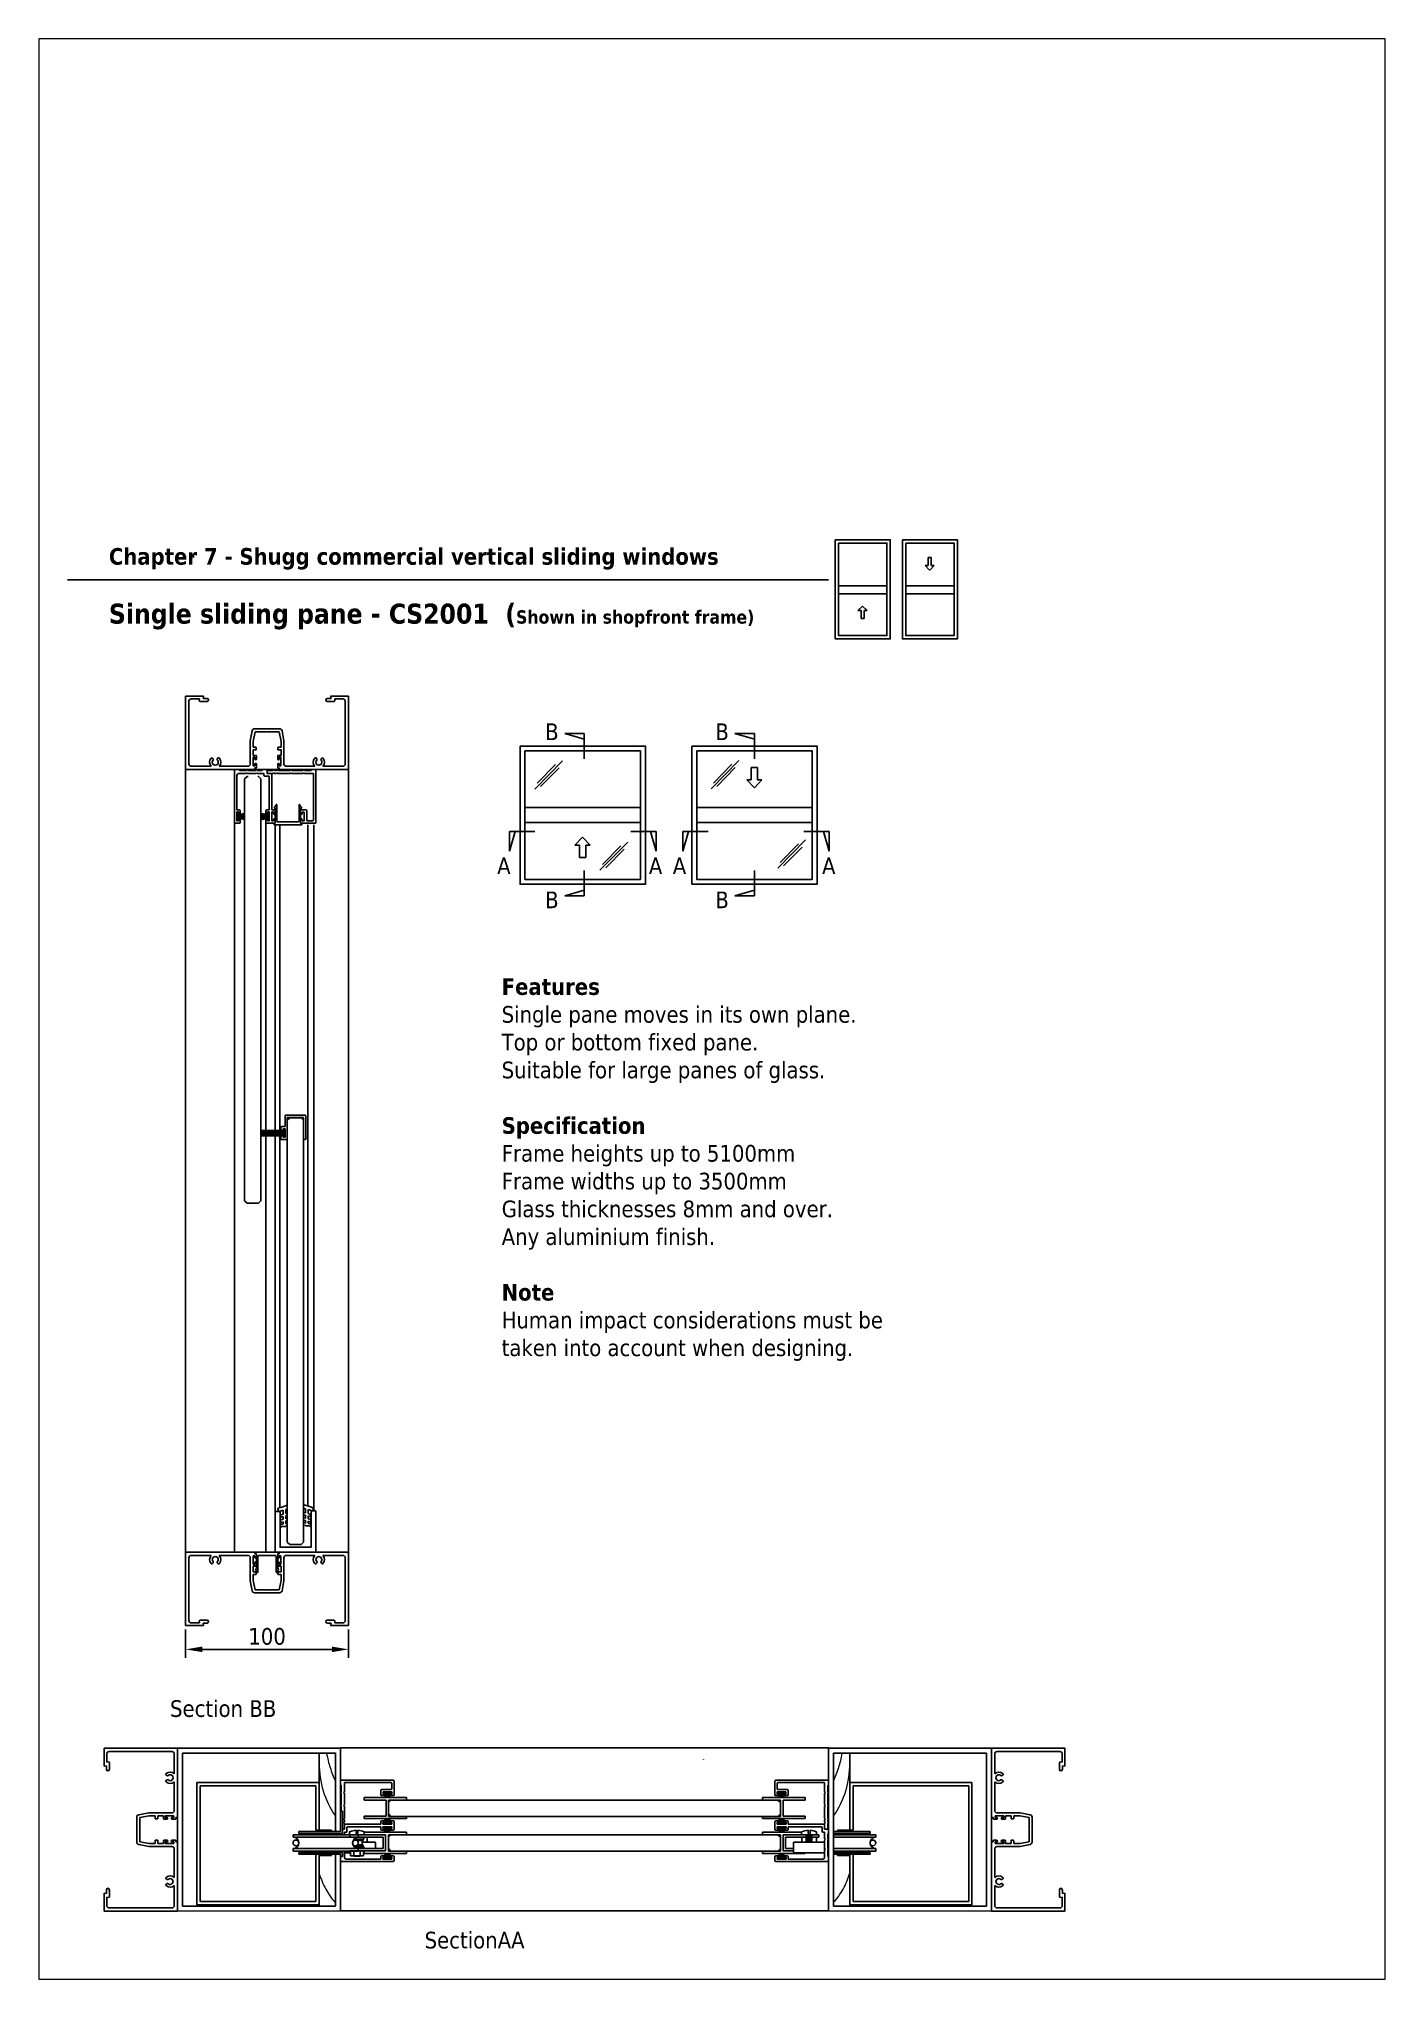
# Paper-space layout 'Layout1' of a CAD drawing. Header units: millimetres. Extents: x -4 to 198, y -1 to 290.
# The model-space entities are those that its viewports show. They can reach past a viewport. Long polylines and large blocks are cut down to what shows.
import ezdxf

# ---------------------------------------------------------------- set-up
doc = ezdxf.new("R2010")
doc.units = ezdxf.units.MM
doc.linetypes.add('ACAD_ISO02W100', pattern=[15, 12, -3])
for name, color, linetype in [('chain', 10, 'Continuous'), ('cog', 50, 'Continuous'), ('frame', 22, 'Continuous'), ('glass', 170, 'Continuous'), ('guides', 94, 'Continuous'), ('layout', 18, 'Continuous'), ('seals', 111, 'Continuous')]:
    doc.layers.add(name, color=color, linetype=linetype)
doc.styles.get("Standard").update_dxf_attribs({"font": 'TAHOMA.TTF'})
doc.dimstyles.new('ISO-25', dxfattribs={"dimtxt": 2.5, "dimasz": 2.5, "dimexe": 1.25, "dimexo": 0.625, "dimtad": 1, "dimtxsty": 'Standard', "dimcen": 2.5, "dimadec": 0, "dimazin": 0, "dimtfac": 1, "dimtmove": 0, "dimatfit": 3, "dimfxl": 0, "dimarcsym": 0})

psp = doc.layouts.get("Layout1")

# ---------------------------------------------------------------- texts
at = {"layer": 'guides', "color": 7}
for s, p in [('Section BB', (15.6899, 38.1642)), ('SectionAA', (53.8849, 3.4361))]:
    psp.add_text(s, height=2.5, dxfattribs=at).set_placement(p)
at = {"layer": 'layout', "color": 7}
for s, p in [('B', (71.9666, 184.6668)), ('B', (97.4993, 184.6668)), ('A', (64.7701, 164.5658)), ('A', (87.5252, 164.5658)), ('A', (91.1143, 164.5658)), ('A', (113.5105, 164.5658)), ('B', (71.9666, 159.455)), ('B', (97.4993, 159.455))]:
    psp.add_text(s, height=2.5, dxfattribs=at).set_placement(p)
at = {"layer": 'layout', "color": 7, "char_height": 2.5, "attachment_point": 1}
for s, insert, width in [('{\\fTahoma|b1|i0|c0|p34;\\P      Chapter 7 - Shugg commercial vertical sliding windows\\P\\P\\H1.2x;     Single sliding pane - CS2001  (\\H0.6667x;Shown in shopfront frame)}', (0.3609, 217.6355), 151.149571), ('{\\fTahoma|b1|i0|c0|p34;Features\\P}Single pane moves in its own plane.\\PTop or bottom fixed pane.\\PSuitable for large panes of glass.\\P\\P{\\fTahoma|b1|i0|c0|p34;Specification}\\PFrame heights up to 5100mm\\PFrame widths up to 3500mm\\PGlass thicknesses 8mm and over.\\PAny aluminium finish.\\P\\P{\\fTahoma|b1|i0|c0|p34;Note\\P}Human impact considerations must be taken into account when designing.', (65.4457, 148.9468), 63.249694)]:
    psp.add_mtext(s, dxfattribs=dict(at, insert=insert, width=width))

msp = doc.modelspace()

# ---------------------------------------------------------------- blocks, each defined once
blk = doc.blocks.new('*D3')
at = {"color": 0, "lineweight": -2}
for p, q in [((18.03, 51.25), (18.03, 47.04)), ((42.47, 51.25), (42.47, 47.04)), ((20.53, 48.29), (39.97, 48.29))]:
    blk.add_line(p, q, dxfattribs=at)
at = {"color": 0}
for points in [[(20.53, 48.71), (20.53, 47.88), (18.03, 48.29)], [(39.97, 48.71), (39.97, 47.88), (42.47, 48.29)]]:
    blk.add_solid(points, dxfattribs=at)
at = {"layer": 'Defpoints', "color": 0}
for p in [(18.03, 51.87), (42.47, 51.87), (42.47, 48.29)]:
    blk.add_point(p, dxfattribs=at)
at = {"color": 0, "insert": (30.25, 50.22), "char_height": 2.5, "attachment_point": 5}
blk.add_mtext('100', dxfattribs=at)

# ---------------------------------------------------------------- dimensions: what is measured, and where the dimension line sits
at = {"color": 7}
dim = psp.add_linear_dim(base=(42.4739, 48.2926), p1=(18.0336, 51.8724), p2=(42.4739, 51.8725), dimstyle='ISO-25', override={"dimlfac": -4.09162}, dxfattribs=at)
dim.commit()
dim.dimension.update_dxf_attribs({"geometry": '*D3', "text_midpoint": (30.2538, 50.2188)})

# ---------------------------------------------------------------- linework, layer by layer
for p, q in [((-75.1, 351), (-75.1, -129.3)), ((24.9, -129.3), (24.9, 351)), ((-20.1, -104.3), (-17.1, -104.3)), ((1.9, -104), (4.9, -104)), ((-75.1, -129.3), (24.9, -129.3))]:
    msp.add_line(p, q)
at = {"color": 7}
for p, q in [((-75.1, 351), (24.9, 351)), ((19.9, -249.6), (-80.1, -249.6)), ((-80.1, -249.6), (-80.1, -349.6)), ((19.9, -249.4), (19.9, -300.7)), ((19.9, -249.4), (319.6, -249.4)), ((319.6, -249.4), (319.6, -349.4)), ((319.6, -249.6), (419.6, -249.6)), ((419.6, -249.6), (419.6, -349.6)), ((16.9, -252.6), (-77.1, -252.6)), ((-77.1, -252.6), (-77.1, -346.6)), ((16.9, -252.4), (16.9, -300.7)), ((242.7, -256.8), (242.7, -256.6)), ((322.6, -252.6), (416.6, -252.6)), ((322.6, -252.6), (322.6, -346.6)), ((416.6, -252.6), (416.6, -346.6)), ((-68.2, -345.6), (-68.2, -270.6)), ((-68.2, -270.6), (6.8, -270.6)), ((4.8, -272.6), (-66.2, -272.6)), ((-66.2, -272.6), (-66.2, -343.6)), ((4.8, -299.9), (4.8, -272.6)), ((6.8, -270.6), (6.8, -299.9)), ((407.6, -270.6), (332.6, -270.6)), ((332.6, -270.6), (332.6, -299.9)), ((334.6, -299.9), (334.6, -272.6)), ((334.6, -272.6), (405.6, -272.6)), ((405.6, -272.6), (405.6, -343.6)), ((407.6, -345.6), (407.6, -270.6)), ((6.8, -299.9), (4.8, -299.9)), ((17.9, -307.2), (17.9, -307.2)), ((19.9, -301.9), (19.9, -302.7)), ((19.9, -301.9), (19.9, -302.7)), ((25.6, -302.7), (47.6, -302.7)), ((25.6, -304.2), (25.6, -304.2)), ((46.1, -304.2), (25.7, -304.2)), ((25.8, -304.2), (25.9, -304.2)), ((25.9, -304.2), (25.9, -302.7)), ((46.1, -311.1), (46.1, -304.2)), ((47.6, -302.7), (47.6, -312.6)), ((291.6, -312.6), (291.6, -302.7)), ((291.6, -302.7), (303.3, -302.7)), ((293.1, -311.1), (293.1, -304.2)), ((293.1, -304.2), (305.8, -304.2)), ((313.6, -302.7), (309.3, -302.7)), ((309.3, -304.2), (313.6, -304.2)), ((313.6, -304.2), (313.6, -302.7)), ((332.6, -299.9), (334.6, -299.9)), ((4.8, -343.6), (4.8, -314.7)), ((16.9, -314.7), (16.9, -346.4)), ((19.9, -312.7), (19.9, -313.5)), ((19.9, -312.7), (19.9, -313.5)), ((19.9, -314.7), (19.9, -349.4)), ((47.6, -312.6), (25.6, -312.6)), ((30, -311.1), (46.1, -311.1)), ((49.4, -312.6), (49.4, -312.6)), ((49.4, -312.6), (49.4, -312.6)), ((49.4, -312.6), (49.4, -312.6)), ((298.1, -312.6), (291.6, -312.6)), ((298.1, -311.1), (293.1, -311.1)), ((334.6, -343.6), (334.6, -314.7)), ((-66.2, -343.6), (4.8, -343.6)), ((405.6, -343.6), (334.6, -343.6)), ((-80.1, -349.6), (19.9, -349.4)), ((-77.1, -346.6), (16.9, -346.6)), ((6.8, -345.6), (-68.2, -345.6)), ((19.9, -349.4), (319.6, -349.4)), ((419.6, -349.6), (319.6, -349.4)), ((416.6, -346.6), (322.6, -346.6)), ((332.6, -345.6), (407.6, -345.6))]:
    msp.add_line(p, q, dxfattribs=at)
at = {"color": 44}
for p, q in [((16.9, -252.6), (6.9, -252.6)), ((6.9, -252.6), (6.9, -300.7)), ((16.9, -252.6), (16.9, -300.7)), ((322.6, -252.6), (332.6, -252.6)), ((322.6, -252.6), (322.6, -300.7)), ((332.6, -252.6), (332.6, -300.7)), ((6.9, -346.6), (6.9, -314.7)), ((16.9, -314.7), (16.9, -346.6)), ((322.6, -314.7), (322.6, -346.6)), ((332.6, -346.6), (332.6, -314.7))]:
    msp.add_line(p, q, dxfattribs=at)
for points in [[(4.9, -104), (4.9, -129.3), (-20.1, -129.3), (-20.1, -104.3)], [(1.9, -104), (1.9, -126.3), (-17.1, -126.3), (-17.1, -104.3)]]:
    msp.add_lwpolyline(points)
at = {"color": 44, "linetype": 'ACAD_ISO02W100', "lineweight": 5}
for centre, radius, start, end in [((61.7, -259.6), 54.8, 179.2825, 214.8827), ((77.9, -240.9), 67.5, 190.1921, 205.318), ((261.5, -240.9), 67.5, 334.682, 349.8079), ((277.8, -259.6), 54.8, 325.1173, 0.7175), ((52.4, -313.1), 47.4, 196.5864, 221.1444), ((287, -313.1), 47.4, 318.8556, 343.4136)]:
    msp.add_arc(centre, radius, start, end, dxfattribs=at)
at = {"layer": 'chain', "color": 1}
for p, q in [((19.9, -300.7), (19.9, -288.2)), ((19.9, -288.2), (21.1, -288.2)), ((21.1, -288.2), (21.1, -301.9)), ((319.6, -300.7), (319.6, -288.2)), ((-9.1, -302.7), (-9.1, -304.2)), ((-9.1, -302.7), (30.9, -302.7)), ((30.9, -304.2), (-9.1, -304.2)), ((-5.6, -300.7), (19.9, -300.7)), ((-5.6, -301.9), (-5.6, -300.7)), ((-4.4, -301.9), (-5.6, -301.9)), ((21.1, -301.9), (-4.4, -301.9)), ((30.9, -304.2), (30.9, -302.7)), ((33.8, -305.3), (33.6, -305.3)), ((34.3, -305.2), (34.3, -304.3)), ((319.6, -302.7), (319.1, -302.7)), ((319.1, -304.2), (319.6, -304.2)), ((319.6, -301.9), (319.6, -301.9)), ((345.1, -300.7), (322.6, -300.7)), ((322.6, -301.9), (343.9, -301.9)), ((348.6, -302.7), (322.6, -302.7)), ((322.6, -304.2), (348.6, -304.2)), ((343.9, -301.9), (345.1, -301.9)), ((345.1, -301.9), (345.1, -300.7)), ((348.6, -302.7), (348.6, -304.2)), ((-9.1, -311.2), (-9.1, -312.7)), ((25.6, -311.2), (-9.1, -311.2)), ((30.9, -312.7), (-9.1, -312.7)), ((-5.6, -314.7), (-5.6, -313.5)), ((-5.6, -313.5), (-4.4, -313.5)), ((19.9, -314.7), (-5.6, -314.7)), ((21.1, -313.5), (-4.4, -313.5)), ((19.9, -314.7), (19.9, -316.1)), ((19.9, -316.1), (21.1, -316.1)), ((21.1, -316.1), (21.1, -313.5)), ((30.9, -311.2), (25.6, -311.2)), ((30.9, -312.7), (30.9, -311.2)), ((33.8, -309.9), (33.6, -309.9)), ((34.3, -310.9), (34.3, -310)), ((317.1, -311.2), (317.2, -311.2)), ((317.1, -312.7), (317.1, -312.7)), ((319.1, -312.7), (319.6, -312.7)), ((319.1, -313.5), (319.6, -313.5)), ((319.2, -311.2), (319.6, -311.2)), ((319.6, -314.7), (319.6, -316.1)), ((322.6, -311.2), (348.6, -311.2)), ((322.6, -312.7), (348.6, -312.7)), ((322.6, -313.5), (343.9, -313.5)), ((322.6, -314.7), (345.1, -314.7)), ((345.1, -313.5), (343.9, -313.5)), ((345.1, -314.7), (345.1, -313.5)), ((348.6, -311.2), (348.6, -312.7))]:
    msp.add_line(p, q, dxfattribs=at)
at = {"layer": 'chain', "color": 206}
for p, q in [((14.4, -299.9), (7.4, -299.9)), ((7.4, -299.9), (7.4, -300.7)), ((14.4, -301.9), (7.4, -301.9)), ((7.4, -301.9), (7.4, -302.7)), ((14.4, -300.7), (14.4, -299.9)), ((14.4, -302.7), (14.4, -301.9)), ((325.1, -300.7), (325.1, -299.9)), ((325.1, -299.9), (332.1, -299.9)), ((325.1, -302.7), (325.1, -301.9)), ((325.1, -301.9), (332.1, -301.9)), ((332.1, -299.9), (332.1, -300.7)), ((332.1, -301.9), (332.1, -302.7)), ((7.4, -313.5), (7.4, -312.7)), ((7.4, -313.5), (14.4, -313.5)), ((7.4, -315.5), (7.4, -314.7)), ((7.4, -315.5), (14.4, -315.5)), ((14.4, -313.5), (14.4, -312.7)), ((14.4, -315.5), (14.4, -314.7)), ((325.1, -313.5), (325.1, -312.7)), ((332.1, -313.5), (325.1, -313.5)), ((325.1, -315.5), (325.1, -314.7)), ((332.1, -315.5), (325.1, -315.5)), ((332.1, -313.5), (332.1, -312.7)), ((332.1, -315.5), (332.1, -314.7))]:
    msp.add_line(p, q, dxfattribs=at)
at = {"layer": 'chain', "color": 220}
for p, q in [((34.4, -302.7), (47.6, -302.7)), ((47.6, -302.7), (47.6, -312.6)), ((47.6, -312.6), (34.4, -312.6))]:
    msp.add_line(p, q, dxfattribs=at)
at = {"layer": 'chain', "color": 206}
for centre in [(-7.4, -307.7), (29.1, -307.7), (346.8, -307.7)]:
    msp.add_circle(centre, 1.75, dxfattribs=at)
at = {"layer": 'chain', "color": 1}
for centre, radius, start, end in [((-9.1, -307.7), 3.5, 270, 90), ((30.9, -307.7), 3.5, 90, 270), ((34.2, -304.3), 0.1, 0, 90), ((34.2, -305.2), 0.1, 270, 0), ((348.6, -307.7), 3.5, 90, 270), ((34.2, -310), 0.1, 0, 90), ((34.2, -310.9), 0.1, 270, 0)]:
    msp.add_arc(centre, radius, start, end, dxfattribs=at)
at = {"layer": 'cog', "color": 18}
for p, q in [((25.5, -301.1), (25.5, -302.3)), ((28.4, -302.7), (31.8, -302.7)), ((29.5, -301.9), (29.5, -299.8)), ((29.5, -301.9), (30.7, -301.9)), ((30.7, -299.8), (30.7, -301.9)), ((34.7, -301.1), (34.7, -301.2)), ((26.1, -312.9), (26.1, -315.4)), ((27.8, -312.6), (26.3, -312.6)), ((26.3, -315.6), (31.8, -315.6)), ((26.3, -315.6), (27.8, -315.6)), ((28.1, -315.4), (28.1, -312.9)), ((30.1, -315.6), (28.3, -315.6)), ((28.3, -315.6), (28.3, -315.6)), ((28.3, -315.6), (28.3, -315.9)), ((28.3, -315.9), (31.8, -315.9)), ((31.8, -312.6), (30.1, -312.6)), ((32.1, -315.6), (31.8, -315.6)), ((31.8, -315.9), (31.8, -315.6)), ((32.1, -315.4), (32.1, -312.9)), ((33.8, -315.6), (32.1, -315.6)), ((34.1, -312.6), (34.1, -312.6)), ((34.1, -314.1), (34.1, -312.9)), ((34.1, -315.4), (34.1, -314.1))]:
    msp.add_line(p, q, dxfattribs=at)
at = {"layer": 'cog', "color": 92}
for p, q in [((36.4, -304.2), (27.4, -304.2)), ((36.4, -307.2), (33.3, -307.2)), ((36.4, -307.2), (36.4, -304.2)), ((36.4, -307.2), (41, -307.2)), ((41.4, -311.1), (41.4, -307.6)), ((298.1, -313.3), (298.1, -307.6)), ((303.1, -307.2), (298.5, -307.2)), ((303.1, -304.2), (303.1, -307.2)), ((303.1, -307.2), (312.1, -307.2)), ((312.1, -304.2), (309.3, -304.2)), ((312.1, -307.2), (312.1, -304.2)), ((312.1, -307.2), (316.7, -307.2)), ((317.1, -313.3), (317.1, -307.2)), ((22.4, -313.3), (22.4, -312.7)), ((22.8, -313.7), (26.1, -313.7)), ((34.1, -313.7), (34.4, -313.7)), ((298.5, -313.7), (316.7, -313.7))]:
    msp.add_line(p, q, dxfattribs=at)
at = {"layer": 'cog', "color": 1}
for p, q in [((34.2, -304.2), (27.4, -304.2)), ((27.6, -306.3), (28, -306.3)), ((27.6, -308.9), (27.8, -308.9)), ((28.3, -305.3), (33.6, -305.3)), ((30.2, -306.3), (33.3, -306.3)), ((30.4, -308.9), (33.3, -308.9)), ((33.6, -306.3), (33.3, -306.3)), ((33.3, -308.9), (33.3, -306.3)), ((33.6, -308.9), (33.3, -308.9)), ((34.2, -305.3), (33.8, -305.3)), ((33.8, -305.6), (33.8, -306.1)), ((33.8, -309.7), (33.8, -309.2)), ((28.1, -309.9), (33.6, -309.9)), ((29.7, -311), (34.2, -311)), ((34.2, -309.9), (33.8, -309.9))]:
    msp.add_line(p, q, dxfattribs=at)
at = {"layer": 'cog', "color": 77}
for p, q in [((303, -301.1), (303, -302.3)), ((303.4, -302.7), (305.9, -302.7)), ((305.7, -303.2), (305.9, -303.1)), ((305.7, -303.2), (305.9, -303.3)), ((305.7, -303.7), (305.9, -303.6)), ((305.7, -303.7), (305.9, -303.8)), ((305.7, -304.2), (305.9, -304)), ((305.7, -304.2), (305.9, -304.3)), ((305.7, -304.6), (305.9, -304.5)), ((305.7, -304.6), (305.9, -304.7)), ((305.7, -305.1), (305.9, -305)), ((305.7, -305.1), (305.9, -305.2)), ((305.7, -305.6), (305.9, -305.5)), ((305.7, -305.6), (305.9, -305.7)), ((305.7, -306.1), (305.9, -306)), ((305.7, -306.1), (305.9, -306.2)), ((305.7, -306.6), (305.9, -306.4)), ((305.7, -306.6), (305.9, -306.7)), ((305.9, -303.1), (305.9, -302.7)), ((305.9, -302.7), (309.3, -302.7)), ((305.9, -303.1), (309.3, -303.5)), ((305.9, -303.3), (309.3, -303.8)), ((305.9, -303.6), (305.9, -303.3)), ((305.9, -303.6), (309.3, -304)), ((305.9, -303.8), (309.3, -304.2)), ((305.9, -304), (305.9, -303.8)), ((305.9, -304), (307.2, -304.2)), ((305.9, -304.3), (309.3, -304.7)), ((305.9, -304.5), (305.9, -304.3)), ((305.9, -304.5), (309.3, -305)), ((305.9, -304.7), (309.3, -305.2)), ((305.9, -305), (305.9, -304.7)), ((305.9, -305), (309.3, -305.5)), ((305.9, -305.2), (309.3, -305.7)), ((305.9, -305.5), (305.9, -305.2)), ((305.9, -305.5), (309.3, -305.9)), ((305.9, -305.7), (309.3, -306.2)), ((305.9, -306), (305.9, -305.7)), ((305.9, -306), (309.3, -306.4)), ((305.9, -306.2), (309.3, -306.6)), ((305.9, -306.4), (305.9, -306.2)), ((305.9, -306.4), (309.3, -306.9)), ((305.9, -306.7), (309.3, -307.1)), ((305.9, -306.7), (305.9, -307.1)), ((305.9, -307.1), (309.3, -307.1)), ((307, -301.9), (307, -299.8)), ((307, -301.9), (308.2, -301.9)), ((307.2, -304.2), (309.3, -304.5)), ((308.2, -299.8), (308.2, -301.9)), ((308.2, -299.8), (308.2, -299.8)), ((309.3, -303.5), (309.3, -302.7)), ((309.3, -303.5), (309.5, -303.7)), ((309.3, -303.8), (309.5, -303.7)), ((309.3, -304), (309.3, -303.8)), ((309.3, -304), (309.5, -304.1)), ((309.3, -304.2), (309.5, -304.1)), ((309.3, -304.5), (309.3, -304.2)), ((309.3, -304.5), (309.5, -304.6)), ((309.3, -304.7), (309.5, -304.6)), ((309.3, -305), (309.3, -304.7)), ((309.3, -305), (309.5, -305.1)), ((309.3, -305.2), (309.5, -305.1)), ((309.3, -305.5), (309.3, -305.2)), ((309.3, -305.5), (309.5, -305.6)), ((309.3, -305.7), (309.5, -305.6)), ((309.3, -305.9), (309.3, -305.7)), ((309.3, -305.9), (309.5, -306.1)), ((309.3, -306.2), (309.5, -306.1)), ((309.3, -306.4), (309.3, -306.2)), ((309.3, -306.4), (309.5, -306.5)), ((309.3, -306.6), (309.5, -306.5)), ((309.3, -306.9), (309.3, -306.6)), ((309.3, -306.9), (309.5, -307)), ((309.3, -307.1), (309.5, -307)), ((311.8, -302.7), (311.8, -302.7)), ((312.2, -302.3), (312.2, -301.1))]:
    msp.add_line(p, q, dxfattribs=at)
at = {"layer": 'cog', "color": 200}
msp.add_line((41.4, -312.6), (41.4, -312.6), dxfattribs=at)
at = {"layer": 'cog', "color": 18}
for centre, radius, start, end in [((25.9, -301.1), 0.4, 114.3039, 180), ((25.9, -302.3), 0.4, 180, 269.9748), ((30.1, -310.5), 10.6, 93.2864, 114.3039), ((30.1, -310.5), 10.6, 65.5584, 86.8107), ((34.3, -302.3), 0.4, 275.5242, 278.8459), ((34.3, -301.1), 0.4, 0, 65.5584), ((26.3, -312.9), 0.25, 90, 180), ((26.3, -315.4), 0.25, 180, 270), ((27.8, -312.9), 0.25, 0, 90), ((27.8, -315.4), 0.25, 270, 0), ((28.3, -312.9), 0.25, 90, 180), ((28.3, -315.4), 0.25, 180, 270), ((31.8, -312.9), 0.25, 0, 90), ((31.8, -315.4), 0.25, 270, 0), ((32.3, -312.9), 0.25, 90, 180), ((32.3, -315.4), 0.25, 180, 270), ((33.8, -312.9), 0.25, 0, 90), ((33.8, -315.4), 0.25, 270, 0)]:
    msp.add_arc(centre, radius, start, end, dxfattribs=at)
at = {"layer": 'cog', "color": 1}
for centre, start, end in [((33.6, -305.6), 0, 90), ((33.6, -306.1), 270, 0), ((33.6, -309.2), 0, 90), ((33.6, -309.7), 270, 0)]:
    msp.add_arc(centre, 0.25, start, end, dxfattribs=at)
at = {"layer": 'cog', "color": 92}
for centre, start, end in [((41, -307.6), 0, 90), ((298.5, -307.6), 90, 180.0331), ((316.7, -307.6), 0, 90), ((22.8, -313.3), 180.0331, 270), ((298.5, -313.3), 180.0331, 270), ((316.7, -313.3), 270, 0)]:
    msp.add_arc(centre, 0.4, start, end, dxfattribs=at)
at = {"layer": 'cog', "color": 200}
msp.add_arc((307.6, -310.3), 10.6, 133.2211, 133.318, dxfattribs=at)
at = {"layer": 'cog', "color": 77}
for centre, radius, start, end in [((303.4, -301.1), 0.4, 114.3039, 180), ((303.4, -302.3), 0.4, 180, 269.9748), ((307.6, -310.5), 10.6, 93.2864, 114.3039), ((307.6, -310.5), 10.6, 65.5584, 86.8107), ((311.8, -302.3), 0.4, 275.5242, 0), ((311.8, -301.1), 0.4, 0, 65.5584)]:
    msp.add_arc(centre, radius, start, end, dxfattribs=at)
at = {"layer": 'frame', "color": 22}
for p, q in [((-75.1, 351), (-75.1, 396)), ((-75.1, 396), (-64.1, 396)), ((-75.1, 396), (-64.3, 396)), ((-66.7, 394.4), (-71.6, 394.4)), ((-66.7, 394.4), (-66.5, 394.4)), ((-66.7, 393.2), (-66.5, 394.4)), ((-64.1, 395.8), (-64.4, 394.5)), ((-64.1, 394.5), (-64.4, 394.5)), ((-64.1, 394.5), (-61.9, 394.5)), ((13.9, 394.5), (11.8, 394.5)), ((24.9, 396), (13.9, 396)), ((13.9, 395.8), (14.2, 394.5)), ((13.9, 394.5), (14.2, 394.5)), ((24.9, 396), (14.1, 396)), ((16.5, 394.4), (16.4, 394.4)), ((16.5, 393.2), (16.4, 394.4)), ((16.5, 394.4), (21.4, 394.4)), ((24.9, 351), (24.9, 396)), ((-73.1, 354.5), (-73.1, 392.9)), ((-61.9, 392.8), (-66.3, 392.8)), ((11.8, 392.8), (16.1, 392.8)), ((22.9, 354.5), (22.9, 392.9)), ((-35.4, 368.6), (-34.3, 374.8)), ((-33.7, 368.3), (-32.5, 374.2)), ((-32.8, 376), (-17.4, 376)), ((-25.5, 374.2), (-32.5, 374.2)), ((-25.5, 374.2), (-25.3, 374.4)), ((-25.3, 374.4), (-25.1, 374.2)), ((-25.1, 374.2), (-17.6, 374.2)), ((-16.5, 368.3), (-17.6, 374.2)), ((-14.8, 368.6), (-15.9, 374.8)), ((-58.3, 357.8), (-58.2, 357.6)), ((-55.5, 357.8), (-55.7, 357.6)), ((-35.4, 354.5), (-35.4, 368.6)), ((-33.7, 364.7), (-33.7, 368.3)), ((-32, 364.7), (-33.7, 364.7)), ((-33.7, 359.6), (-33.7, 363.1)), ((-33.7, 363.1), (-31.7, 363.1)), ((-31.9, 359.6), (-33.7, 359.6)), ((-33.6, 353.3), (-33.6, 358.5)), ((-33.6, 358.5), (-32.6, 358.5)), ((-32.6, 358.5), (-32.6, 357.5)), ((-31.7, 363.1), (-31.7, 364.4)), ((-31.6, 357.5), (-31.6, 359.3)), ((-18.6, 357.5), (-18.6, 359.3)), ((-18.5, 363.1), (-18.5, 364.4)), ((-16.5, 363.1), (-18.5, 363.1)), ((-18.3, 359.6), (-16.5, 359.6)), ((-18.2, 364.7), (-16.5, 364.7)), ((-16.6, 358.5), (-17.6, 358.5)), ((-17.6, 358.5), (-17.6, 357.5)), ((-16.6, 353.3), (-16.6, 358.5)), ((-16.5, 364.7), (-16.5, 368.3)), ((-16.5, 359.6), (-16.5, 363.1)), ((-14.8, 354.5), (-14.8, 368.6)), ((5.3, 357.8), (5.5, 357.6)), ((8.2, 357.8), (8, 357.6)), ((-75.1, 351), (-75.1, 353)), ((-75.1, 351), (-32.9, 351)), ((-75.1, 351), (-56.9, 351)), ((-71.6, 353), (-59.4, 353)), ((-54.5, 353), (-36.9, 353)), ((-32.6, 353.3), (-33.6, 353.3)), ((-32.6, 354.3), (-32.6, 353.3)), ((-32.6, 351.3), (-32.6, 352)), ((-32.6, 352), (-31.9, 352)), ((-31.6, 352.3), (-31.6, 354.3)), ((-18.6, 352.3), (-18.6, 354.3)), ((-17.6, 352), (-18.3, 352)), ((-17.6, 354.3), (-17.6, 353.3)), ((-17.6, 353.3), (-16.6, 353.3)), ((-17.6, 351.3), (-17.6, 352)), ((24.9, 351), (-17.3, 351)), ((4.3, 353), (-13.3, 353)), ((24.9, 351), (6.7, 351)), ((21.4, 353), (9.2, 353)), ((24.9, 351), (24.9, 353)), ((-75.1, -129.3), (-75.1, -174.3)), ((-75.1, -129.3), (-75.1, -131.3)), ((-75.1, -129.3), (-32.9, -129.3)), ((-75.1, -129.3), (-56.9, -129.3)), ((-32.6, -130.3), (-32.6, -129.3)), ((-17.6, -129.3), (-32.6, -129.3)), ((-32.6, -129.6), (-32.6, -130.3)), ((-32.6, -130.3), (-31.9, -130.3)), ((-31.6, -130.3), (-32.6, -130.3)), ((-31.6, -130.6), (-31.6, -132.5)), ((-18.6, -130.3), (-17.6, -130.3)), ((-18.6, -130.6), (-18.6, -132.5)), ((-17.6, -130.3), (-18.3, -130.3)), ((-17.6, -130.3), (-17.6, -129.3)), ((-17.6, -129.6), (-17.6, -130.3)), ((24.9, -129.3), (-17.3, -129.3)), ((24.9, -129.3), (6.7, -129.3)), ((24.9, -129.3), (24.9, -174.3)), ((24.9, -129.3), (24.9, -131.3)), ((-73.1, -132.8), (-73.1, -171.2)), ((-71.6, -131.3), (-59.4, -131.3)), ((-58.3, -136.1), (-58.2, -135.8)), ((-55.5, -136.1), (-55.7, -135.8)), ((-54.5, -131.3), (-36.9, -131.3)), ((-35.4, -132.8), (-35.4, -146.9)), ((-31.9, -137.9), (-33.7, -137.9)), ((-33.7, -137.9), (-33.7, -141.3)), ((-33.7, -141.3), (-31.7, -141.3)), ((-32.6, -131.5), (-33.6, -131.5)), ((-33.6, -131.5), (-33.6, -136.8)), ((-33.6, -136.8), (-32.6, -136.8)), ((-32.6, -132.5), (-32.6, -131.5)), ((-32.6, -136.8), (-32.6, -135.8)), ((-31.7, -141.3), (-31.7, -142.6)), ((-31.6, -135.8), (-31.6, -137.6)), ((-30.2, -131.3), (-20, -131.3)), ((-18.6, -135.8), (-18.6, -137.6)), ((-16.5, -141.3), (-18.5, -141.3)), ((-18.5, -141.3), (-18.5, -142.6)), ((-18.3, -137.9), (-16.5, -137.9)), ((-17.6, -132.5), (-17.6, -131.5)), ((-17.6, -131.5), (-16.6, -131.5)), ((-17.6, -136.8), (-17.6, -135.8)), ((-16.6, -136.8), (-17.6, -136.8)), ((-16.6, -131.5), (-16.6, -136.8)), ((-16.5, -137.9), (-16.5, -141.3)), ((-14.8, -132.8), (-14.8, -146.9)), ((4.3, -131.3), (-13.3, -131.3)), ((5.3, -136.1), (5.5, -135.8)), ((8.2, -136.1), (8, -135.8)), ((21.4, -131.3), (9.2, -131.3)), ((22.9, -132.8), (22.9, -171.2)), ((-35.4, -146.9), (-34.3, -153)), ((-32, -142.9), (-33.7, -142.9)), ((-33.7, -142.9), (-33.7, -146.6)), ((-33.7, -146.6), (-32.5, -152.4)), ((-17.4, -154.2), (-32.8, -154.2)), ((-25.1, -152.4), (-32.5, -152.4)), ((-24.9, -152.7), (-25.1, -152.4)), ((-24.7, -152.4), (-24.9, -152.7)), ((-24.7, -152.4), (-17.6, -152.4)), ((-18.2, -142.9), (-16.5, -142.9)), ((-16.5, -146.6), (-17.6, -152.4)), ((-16.5, -142.9), (-16.5, -146.6)), ((-14.8, -146.9), (-15.9, -153)), ((-75.1, -174.3), (-64.1, -174.3)), ((-75.1, -174.3), (-64.3, -174.3)), ((-66.7, -172.7), (-71.6, -172.7)), ((-66.7, -171.5), (-66.5, -172.7)), ((-66.7, -172.7), (-66.5, -172.7)), ((-61.9, -171.1), (-66.3, -171.1)), ((-64.1, -174.1), (-64.4, -172.8)), ((-64.1, -172.8), (-64.4, -172.8)), ((-64.1, -172.8), (-61.9, -172.8)), ((11.8, -171.1), (16.1, -171.1)), ((13.9, -172.8), (11.8, -172.8)), ((13.9, -174.1), (14.2, -172.8)), ((13.9, -172.8), (14.2, -172.8)), ((24.9, -174.3), (13.9, -174.3)), ((24.9, -174.3), (14.1, -174.3)), ((16.5, -171.5), (16.4, -172.7)), ((16.5, -172.7), (16.4, -172.7)), ((16.5, -172.7), (21.4, -172.7)), ((-80.1, -249.6), (-125.1, -249.6)), ((-125.1, -249.6), (-125.1, -260.6)), ((-125.1, -249.6), (-125.1, -260.4)), ((-80.1, -249.6), (-82.1, -249.6)), ((-80.1, -249.6), (-80.1, -291.8)), ((-80.1, -249.6), (-80.1, -267.7)), ((419.6, -249.6), (464.6, -249.6)), ((419.6, -249.6), (421.6, -249.6)), ((419.6, -249.6), (419.6, -291.8)), ((419.6, -249.6), (419.6, -267.7)), ((464.6, -249.6), (464.6, -260.6)), ((464.6, -249.6), (464.6, -260.4)), ((-124.9, -260.6), (-123.6, -260.3)), ((-123.6, -260.6), (-123.6, -260.3)), ((-123.6, -260.6), (-123.6, -262.7)), ((-123.5, -258), (-123.5, -253.1)), ((-123.5, -258), (-123.5, -258.1)), ((-122.3, -258), (-123.5, -258.1)), ((-83.6, -251.6), (-122, -251.6)), ((-121.9, -262.7), (-121.9, -258.4)), ((-82.1, -253.1), (-82.1, -265.3)), ((421.6, -253.1), (421.6, -265.3)), ((423.1, -251.6), (461.5, -251.6)), ((461.4, -262.7), (461.4, -258.4)), ((461.8, -258), (463, -258.1)), ((463, -258), (463, -253.1)), ((463, -258), (463, -258.1)), ((464.4, -260.6), (463.1, -260.3)), ((463.1, -260.6), (463.1, -260.3)), ((463.1, -260.6), (463.1, -262.7)), ((-86.9, -266.3), (-86.7, -266.4)), ((-86.9, -269.1), (-86.7, -269)), ((-82.1, -270.2), (-82.1, -287.8)), ((421.6, -270.2), (421.6, -287.8)), ((426.4, -266.3), (426.1, -266.4)), ((426.4, -269.1), (426.1, -269)), ((-105.1, -307.2), (-105.1, -291.9)), ((-97.7, -289.3), (-103.9, -290.4)), ((-97.4, -291), (-103.3, -292.1)), ((-103.3, -299.6), (-103.3, -292.1)), ((-83.6, -289.3), (-97.7, -289.3)), ((-93.8, -291), (-97.4, -291)), ((-93.8, -292.7), (-93.8, -291)), ((-92.2, -293), (-93.5, -293)), ((-88.7, -291), (-92.2, -291)), ((-92.2, -291), (-92.2, -293)), ((-88.7, -292.8), (-88.7, -291)), ((-86.6, -293.1), (-88.4, -293.1)), ((-82.4, -291.1), (-87.6, -291.1)), ((-87.6, -291.1), (-87.6, -292.1)), ((-87.6, -292.1), (-86.6, -292.1)), ((-83.4, -292.1), (-82.4, -292.1)), ((-81.4, -293.1), (-83.4, -293.1)), ((-82.4, -292.1), (-82.4, -291.1)), ((-80.4, -292.1), (-81.1, -292.1)), ((-81.1, -292.1), (-81.1, -292.8)), ((419.9, -292.1), (420.6, -292.1)), ((420.6, -292.1), (420.6, -292.8)), ((420.9, -293.1), (422.8, -293.1)), ((421.8, -292.1), (421.8, -291.1)), ((421.8, -291.1), (427.1, -291.1)), ((422.8, -292.1), (421.8, -292.1)), ((423.1, -289.3), (437.2, -289.3)), ((427.1, -292.1), (426.1, -292.1)), ((426.1, -293.1), (427.9, -293.1)), ((427.1, -291.1), (427.1, -292.1)), ((428.2, -292.8), (428.2, -291)), ((428.2, -291), (431.6, -291)), ((431.6, -291), (431.6, -293)), ((431.6, -293), (432.9, -293)), ((433.2, -292.7), (433.2, -291)), ((433.2, -291), (436.9, -291)), ((436.9, -291), (442.7, -292.1)), ((437.2, -289.3), (443.3, -290.4)), ((442.7, -299.2), (442.7, -292.1)), ((444.5, -291.9), (444.5, -307.2)), ((-97.7, -309.9), (-103.9, -308.7)), ((-103.5, -299.7), (-103.3, -299.6)), ((-103.3, -299.9), (-103.5, -299.7)), ((-103.3, -299.9), (-103.3, -307)), ((-97.4, -308.1), (-103.3, -307)), ((-93.8, -308.1), (-97.4, -308.1)), ((-93.8, -306.4), (-93.8, -308.1)), ((-92.2, -306.1), (-93.5, -306.1)), ((-92.2, -308.1), (-92.2, -306.1)), ((-88.7, -308.1), (-92.2, -308.1)), ((-88.7, -306.4), (-88.7, -308.1)), ((-86.6, -306.1), (-88.4, -306.1)), ((-87.6, -308.1), (-87.6, -307.1)), ((-87.6, -307.1), (-86.6, -307.1)), ((-82.4, -308.1), (-87.6, -308.1)), ((-81.4, -306.1), (-83.4, -306.1)), ((-83.4, -307.1), (-82.4, -307.1)), ((-82.4, -307.1), (-82.4, -308.1)), ((-81.1, -307.1), (-81.1, -306.4)), ((-80.4, -307.1), (-81.1, -307.1)), ((-80.1, -349.6), (-80.1, -307.4)), ((419.6, -349.6), (419.6, -307.4)), ((419.9, -307.1), (420.6, -307.1)), ((420.6, -307.1), (420.6, -306.4)), ((420.9, -306.1), (422.8, -306.1)), ((422.8, -307.1), (421.8, -307.1)), ((421.8, -307.1), (421.8, -308.1)), ((421.8, -308.1), (427.1, -308.1)), ((426.1, -306.1), (427.9, -306.1)), ((427.1, -307.1), (426.1, -307.1)), ((427.1, -308.1), (427.1, -307.1)), ((428.2, -306.4), (428.2, -308.1)), ((428.2, -308.1), (431.6, -308.1)), ((431.6, -308.1), (431.6, -306.1)), ((431.6, -306.1), (432.9, -306.1)), ((433.2, -306.4), (433.2, -308.1)), ((433.2, -308.1), (436.9, -308.1)), ((436.9, -308.1), (442.7, -307)), ((437.2, -309.9), (443.3, -308.7)), ((442.7, -299.2), (443, -299.4)), ((443, -299.4), (442.7, -299.6)), ((442.7, -299.6), (442.7, -307)), ((-83.6, -309.9), (-97.7, -309.9)), ((-82.1, -328.9), (-82.1, -311.4)), ((421.6, -328.9), (421.6, -311.4)), ((423.1, -309.9), (437.2, -309.9)), ((-86.9, -330), (-86.7, -330.1)), ((-86.9, -332.8), (-86.7, -332.7)), ((-80.1, -349.6), (-80.1, -331.4)), ((419.6, -349.6), (419.6, -331.4)), ((426.4, -330), (426.1, -330.1)), ((426.4, -332.8), (426.1, -332.7)), ((-125.1, -349.6), (-125.1, -338.6)), ((-125.1, -349.6), (-125.1, -338.8)), ((-124.9, -338.6), (-123.6, -338.8)), ((-123.6, -338.6), (-123.6, -336.4)), ((-123.6, -338.6), (-123.6, -338.8)), ((-123.5, -341.2), (-123.5, -341)), ((-122.3, -341.2), (-123.5, -341)), ((-123.5, -341.2), (-123.5, -346.1)), ((-121.9, -336.4), (-121.9, -340.8)), ((-82.1, -346.1), (-82.1, -333.9)), ((421.6, -346.1), (421.6, -333.8)), ((461.4, -336.4), (461.4, -340.8)), ((461.8, -341.2), (463, -341)), ((463, -341.2), (463, -341)), ((463, -341.2), (463, -346.1)), ((463.1, -338.6), (463.1, -336.4)), ((464.4, -338.6), (463.1, -338.8)), ((463.1, -338.6), (463.1, -338.8)), ((464.6, -349.6), (464.6, -338.6)), ((464.6, -349.6), (464.6, -338.8)), ((-80.1, -349.6), (-125.1, -349.6)), ((-83.6, -347.6), (-122, -347.6)), ((-80.1, -349.6), (-82.1, -349.6)), ((419.6, -349.6), (464.6, -349.6)), ((419.6, -349.6), (421.6, -349.6)), ((423.1, -347.6), (461.5, -347.6))]:
    msp.add_line(p, q, dxfattribs=at)
for centre, radius, start, end in [((-71.6, 392.9), 1.5, 90, 180), ((-66.3, 393.2), 0.4, 180, 270), ((-64.3, 395.8), 0.2, 0, 90), ((-61.9, 393.7), 0.85, 270, 90), ((11.8, 393.7), 0.85, 90, 270), ((14.1, 395.8), 0.2, 90, 180), ((16.1, 393.2), 0.4, 270, 0), ((21.4, 392.9), 1.5, 0, 90), ((-32.8, 374.5), 1.5, 90.0016, 169.5145), ((-17.4, 374.5), 1.5, 10.4855, 90.0016), ((-56.9, 355.5), 3.5, 136.1685, 225.1754), ((-58.9, 357.4), 0.7, 31.691, 136.1685), ((-58.8, 357.2), 0.7, 317.6882, 31.691), ((-55.1, 357.2), 0.7, 148.8339, 222.8367), ((-54.9, 357.5), 0.7, 44.3564, 148.8339), ((-56.9, 355.5), 3.5, 314.8246, 44.3564), ((-32.1, 357.5), 0.5, 180, 0), ((-32, 364.4), 0.3, 0, 90), ((-31.9, 359.3), 0.3, 0, 90), ((-18.3, 359.3), 0.3, 90, 180), ((-18.1, 357.5), 0.5, 180, 0), ((-18.2, 364.4), 0.3, 90, 180), ((6.7, 355.5), 3.5, 135.6436, 225.1754), ((4.7, 357.5), 0.7, 31.1661, 135.6436), ((4.9, 357.2), 0.7, 317.1633, 31.1661), ((8.6, 357.2), 0.7, 148.309, 222.3118), ((8.8, 357.4), 0.7, 43.8315, 148.309), ((6.7, 355.5), 3.5, 314.8246, 43.8315), ((-71.6, 354.5), 1.5, 180, 270), ((-56.9, 355.5), 1.84, 137.6882, 42.8367), ((-36.9, 354.5), 1.5, 270, 0), ((-32.9, 351.3), 0.3, 270, 0), ((-32.1, 354.3), 0.5, 0, 180), ((-31.9, 352.3), 0.3, 270, 0), ((-18.1, 354.3), 0.5, 0, 180), ((-18.3, 352.3), 0.3, 180, 270), ((-17.3, 351.3), 0.3, 180, 270), ((-13.3, 354.5), 1.5, 180, 270), ((6.7, 355.5), 1.84, 137.1633, 42.3118), ((21.4, 354.5), 1.5, 270, 0), ((-32.9, -129.6), 0.3, 0, 90), ((-31.9, -130.6), 0.3, 0, 90), ((-18.3, -130.6), 0.3, 90, 180), ((-17.3, -129.6), 0.3, 90, 180), ((-71.6, -132.8), 1.5, 90, 180), ((-56.9, -133.8), 3.5, 134.8246, 223.8315), ((-58.9, -135.7), 0.7, 223.8315, 328.309), ((-56.9, -133.8), 1.84, 317.1633, 222.3118), ((-58.8, -135.5), 0.7, 328.309, 42.3118), ((-55.1, -135.5), 0.7, 137.1633, 211.1661), ((-54.9, -135.7), 0.7, 211.1661, 315.6436), ((-56.9, -133.8), 3.5, 315.6436, 45.1754), ((-36.9, -132.8), 1.5, 0, 90), ((-32.1, -132.5), 0.5, 180, 0), ((-32.1, -135.8), 0.5, 0, 180), ((-32, -142.6), 0.3, 270, 0), ((-31.9, -137.6), 0.3, 270, 0), ((-18.1, -132.5), 0.5, 180, 0), ((-18.1, -135.8), 0.5, 0, 180), ((-18.3, -137.6), 0.3, 180, 270), ((-18.2, -142.6), 0.3, 180, 270), ((-13.3, -132.8), 1.5, 90, 180), ((6.7, -133.8), 3.5, 134.8246, 224.3564), ((4.7, -135.7), 0.7, 224.3564, 328.8339), ((6.7, -133.8), 1.84, 317.6882, 222.8367), ((4.9, -135.5), 0.7, 328.8339, 42.8367), ((8.6, -135.5), 0.7, 137.6882, 211.691), ((8.8, -135.7), 0.7, 211.691, 316.1685), ((6.7, -133.8), 3.5, 316.1685, 45.1754), ((21.4, -132.8), 1.5, 0, 90), ((-32.8, -152.7), 1.5, 190.4855, 270.0016), ((-17.4, -152.7), 1.5, 270.0016, 349.5145), ((-71.6, -171.2), 1.5, 180, 270), ((-66.3, -171.5), 0.4, 90, 180), ((-64.3, -174.1), 0.2, 270, 0), ((-61.9, -171.9), 0.85, 270, 90), ((11.8, -171.9), 0.85, 90, 270), ((14.1, -174.1), 0.2, 180, 270), ((16.1, -171.5), 0.4, 0, 90), ((21.4, -171.2), 1.5, 270, 0), ((-124.9, -260.4), 0.2, 180, 270), ((-122, -253.1), 1.5, 90, 180), ((-122.3, -258.4), 0.4, 0, 90), ((-83.6, -253.1), 1.5, 0, 90), ((423.1, -253.1), 1.5, 90, 180), ((461.8, -258.4), 0.4, 90, 180), ((461.5, -253.1), 1.5, 0, 90), ((464.4, -260.4), 0.2, 270, 0), ((-122.8, -262.7), 0.85, 180, 0), ((-86.6, -269.7), 0.7, 121.1661, 225.6436), ((-86.5, -265.7), 0.7, 133.8315, 238.309), ((-84.6, -267.7), 3.5, 225.6436, 315.1754), ((-84.6, -267.7), 3.5, 44.8246, 133.8315), ((-86.3, -265.8), 0.7, 238.309, 312.3118), ((-86.3, -269.6), 0.7, 47.1633, 121.1661), ((-84.6, -267.7), 1.84, 227.1633, 132.3118), ((424.1, -267.7), 3.5, 46.1685, 135.1754), ((424.1, -267.7), 3.5, 224.8246, 314.3564), ((424.1, -267.7), 1.84, 47.6882, 312.8367), ((425.8, -265.8), 0.7, 227.6882, 301.691), ((425.8, -269.6), 0.7, 58.8339, 132.8367), ((426, -265.7), 0.7, 301.691, 46.1685), ((426, -269.7), 0.7, 314.3564, 58.8339), ((462.2, -262.7), 0.85, 180, 0), ((-103.6, -291.9), 1.5, 100.4855, 180.0016), ((-93.5, -292.7), 0.3, 180, 270), ((-88.4, -292.8), 0.3, 180, 270), ((-86.6, -292.6), 0.5, 270, 90), ((-83.4, -292.6), 0.5, 90, 270), ((-83.6, -287.8), 1.5, 270, 0), ((-81.4, -292.8), 0.3, 270, 0), ((-80.4, -291.8), 0.3, 270, 0), ((419.9, -291.8), 0.3, 180, 270), ((420.9, -292.8), 0.3, 180, 270), ((423.1, -287.8), 1.5, 180, 270), ((422.8, -292.6), 0.5, 270, 90), ((426.1, -292.6), 0.5, 90, 270), ((427.9, -292.8), 0.3, 270, 0), ((432.9, -292.7), 0.3, 270, 0), ((443, -291.9), 1.5, 0.0016, 79.5145), ((-103.6, -307.2), 1.5, 180.0016, 259.5145), ((-93.5, -306.4), 0.3, 90, 180), ((-88.4, -306.4), 0.3, 90, 180), ((-86.6, -306.6), 0.5, 270, 90), ((-83.4, -306.6), 0.5, 90, 270), ((-81.4, -306.4), 0.3, 0, 90), ((-80.4, -307.4), 0.3, 0, 90), ((419.9, -307.4), 0.3, 90, 180), ((420.9, -306.4), 0.3, 90, 180), ((422.8, -306.6), 0.5, 270, 90), ((426.1, -306.6), 0.5, 90, 270), ((427.9, -306.4), 0.3, 0, 90), ((432.9, -306.4), 0.3, 0, 90), ((443, -307.2), 1.5, 280.4855, 0.0016), ((-83.6, -311.4), 1.5, 0, 90), ((423.1, -311.4), 1.5, 90, 180), ((-86.6, -329.4), 0.7, 134.3564, 238.8339), ((-86.5, -333.4), 0.7, 121.691, 226.1685), ((-84.6, -331.4), 3.5, 44.8246, 134.3564), ((-86.3, -329.5), 0.7, 238.8339, 312.8367), ((-86.3, -333.3), 0.7, 47.6882, 121.691), ((-84.6, -331.4), 1.84, 227.6882, 132.8367), ((424.1, -331.4), 3.5, 45.6436, 135.1754), ((424.1, -331.4), 1.84, 47.1633, 312.3118), ((425.8, -329.5), 0.7, 227.1633, 301.1661), ((425.8, -333.3), 0.7, 58.309, 132.3118), ((426, -329.4), 0.7, 301.1661, 45.6436), ((426, -333.4), 0.7, 313.8315, 58.309), ((-124.9, -338.8), 0.2, 90, 180), ((-122.8, -336.4), 0.85, 0, 180), ((-122.3, -340.8), 0.4, 270, 0), ((-84.6, -331.4), 3.5, 226.1685, 315.1754), ((424.1, -331.4), 3.5, 224.8246, 313.8315), ((462.2, -336.4), 0.85, 0, 180), ((461.8, -340.8), 0.4, 180, 270), ((464.4, -338.8), 0.2, 0, 90), ((-122, -346.1), 1.5, 180, 270), ((-83.6, -346.1), 1.5, 270, 0), ((423.1, -346.1), 1.5, 180, 270), ((461.5, -346.1), 1.5, 270, 0)]:
    msp.add_arc(centre, radius, start, end, dxfattribs=at)
at = {"layer": 'glass', "color": 160}
for p, q in [((-37.4, 346.8), (-38.9, 345.3)), ((-38.9, 345.3), (-38.9, 118)), ((-37.4, 346.8), (-36.7, 346.8)), ((-30.7, 346.8), (-30.4, 346.8)), ((-28.9, 345.3), (-30.4, 346.8)), ((-28.9, 345.3), (-28.9, 118)), ((-11.2, 137.3), (-12.7, 135.8)), ((-12.7, 135.8), (-12.7, -91.5)), ((-11.2, 137.3), (-4.2, 137.3)), ((-2.7, 135.8), (-4.2, 137.3)), ((-2.7, 135.8), (-2.7, -91.5)), ((-38.9, 118), (-38.9, 86.4)), ((-28.9, 86.4), (-28.9, 118)), ((-37.4, 84.9), (-38.9, 86.4)), ((-37.4, 84.9), (-30.4, 84.9)), ((-30.4, 84.9), (-28.9, 86.4)), ((-12.7, -91.5), (-12.7, -123.1)), ((-2.7, -123.1), (-2.7, -91.5)), ((-11.2, -124.6), (-12.7, -123.1)), ((-11.2, -124.6), (-4.2, -124.6)), ((-4.2, -124.6), (-2.7, -123.1))]:
    msp.add_line(p, q, dxfattribs=at)
at = {"layer": 'glass', "color": 220}
for p, q in [((60.4, -279.9), (34.4, -279.9)), ((34.4, -279.9), (34.4, -281.4)), ((34.4, -281.4), (47.9, -281.4)), ((47.9, -281.4), (47.9, -291.3)), ((49.4, -281.4), (60.4, -281.4)), ((49.4, -291.4), (49.4, -281.4)), ((60.4, -281.4), (60.4, -279.9)), ((279.1, -281.4), (279.1, -279.9)), ((279.1, -279.9), (302.3, -279.9)), ((279.1, -281.4), (290, -281.4)), ((290.1, -291.4), (290, -281.4)), ((291.6, -291.3), (291.6, -281.4)), ((291.6, -281.4), (305.1, -281.4)), ((302.3, -279.9), (305.1, -279.9)), ((305.1, -279.9), (305.1, -281.4)), ((34.4, -292.8), (34.4, -291.3)), ((34.4, -291.3), (47.9, -291.3)), ((60.4, -292.8), (34.4, -292.8)), ((49.4, -291.4), (60.4, -291.4)), ((60.4, -291.4), (60.4, -292.8)), ((279.1, -291.4), (279.1, -292.8)), ((279.1, -291.4), (290.1, -291.4)), ((279.1, -292.8), (305.1, -292.8)), ((291.6, -291.3), (305.1, -291.3)), ((305.1, -291.3), (305.1, -292.8)), ((60.4, -301.2), (34.4, -301.2)), ((34.4, -301.2), (34.4, -302.7)), ((49.4, -302.7), (60.4, -302.7)), ((49.4, -312.7), (49.4, -302.7)), ((60.4, -302.7), (60.4, -301.2)), ((279.1, -302.7), (279.1, -301.2)), ((279.1, -301.2), (302.3, -301.2)), ((290.1, -302.7), (279.1, -302.7)), ((290.1, -312.7), (290, -302.7)), ((303.3, -302.7), (291.6, -302.7)), ((291.6, -312.6), (291.6, -302.7)), ((302.3, -301.2), (303, -301.2)), ((34.4, -314.1), (34.4, -312.6)), ((60.4, -314.1), (34.4, -314.1)), ((49.4, -312.7), (60.4, -312.7)), ((60.4, -312.7), (60.4, -314.1)), ((290.1, -312.7), (279.1, -312.7)), ((279.1, -312.7), (279.1, -314.1)), ((279.1, -314.1), (305.1, -314.1)), ((298.1, -312.6), (291.6, -312.6)), ((305.1, -314.1), (305.1, -313.7))]:
    msp.add_line(p, q, dxfattribs=at)
at = {"layer": 'glass', "color": 5}
for p, q in [((50.9, -281.4), (49.4, -282.9)), ((49.4, -282.9), (49.4, -289.9)), ((50.9, -281.4), (288.5, -281.4)), ((288.5, -281.4), (290.1, -282.9)), ((290.1, -289.9), (290.1, -282.9)), ((49.4, -289.9), (50.9, -291.4)), ((288.5, -291.4), (50.9, -291.4)), ((288.5, -291.4), (290.1, -289.9)), ((50.9, -302.7), (49.4, -304.2)), ((49.4, -304.2), (49.4, -311.2)), ((50.9, -302.7), (288.5, -302.7)), ((288.5, -302.7), (290.1, -304.2)), ((290.1, -311.2), (290.1, -304.2)), ((49.4, -311.2), (50.9, -312.7)), ((288.5, -312.7), (50.9, -312.7)), ((288.5, -312.7), (290.1, -311.2))]:
    msp.add_line(p, q, dxfattribs=at)
at = {"layer": 'glass', "color": 40}
for p, q in [((32.6, -312.6), (46.1, -312.6)), ((305.1, -312.5), (305.1, -312.5))]:
    msp.add_line(p, q, dxfattribs=at)
at = {"layer": 'guides', "color": 94}
for p, q in [((-45.1, 318.5), (-45.1, 351)), ((-45.1, 351), (-42.1, 351)), ((-43.6, 347.5), (-43.6, 326.2)), ((-42.1, 348.5), (-42.6, 348.5)), ((-42.1, 351), (-42.1, 350.5)), ((-42.1, 350.5), (-38.1, 350.5)), ((-42.1, 348.5), (-38.1, 348.5)), ((-38.1, 350.5), (-37.6, 351)), ((-38.1, 348.5), (-37.6, 349)), ((-37.6, 351), (-37.1, 350.5)), ((-37.6, 349), (-37.1, 348.5)), ((-37.1, 350.5), (-32.1, 350.5)), ((-37.1, 348.5), (-32.1, 348.5)), ((-32.1, 350.5), (-31.6, 351)), ((-32.1, 348.5), (-31.6, 349)), ((-31.6, 351), (-31.1, 350.5)), ((-31.6, 349), (-31.1, 348.5)), ((-31.1, 350.5), (-28.1, 350.5)), ((-31.1, 348.5), (-28.1, 348.5)), ((-28.1, 350.5), (-28.1, 351)), ((-28.1, 351), (-25.1, 351)), ((-27.1, 348.5), (-28.1, 348.5)), ((-27.1, 347.5), (-27.1, 348.5)), ((-25.1, 347), (-26.6, 347)), ((-24.6, 350.5), (-25.1, 351)), ((-25.1, 351), (-25.1, 348.5)), ((-25.1, 351), (-25.1, 349)), ((-25.1, 348.5), (-21.6, 348.5)), ((-24.3, 347), (-25.1, 347)), ((-21.6, 350.5), (-24.6, 350.5)), ((-23.8, 346.5), (-23.8, 328)), ((-22.1, 348.5), (-22.1, 328)), ((-21.1, 351), (-21.6, 350.5)), ((-21.6, 348.5), (-21.1, 349)), ((-20.6, 350.5), (-21.1, 351)), ((-21.1, 349), (-20.6, 348.5)), ((-19.6, 350.5), (-20.6, 350.5)), ((-20.6, 348.5), (-19.6, 348.5)), ((-19.1, 351), (-19.6, 350.5)), ((-19.6, 348.5), (-19.1, 349)), ((-18.6, 350.5), (-19.1, 351)), ((-19.1, 349), (-18.6, 348.5)), ((-11.1, 350.5), (-18.6, 350.5)), ((-18.6, 348.5), (-11.1, 348.5)), ((-10.6, 351), (-11.1, 350.5)), ((-11.1, 348.5), (-10.6, 349)), ((-10.1, 350.5), (-10.6, 351)), ((-10.6, 349), (-10.1, 348.5)), ((-3.1, 350.5), (-10.1, 350.5)), ((-10.1, 348.5), (-3.1, 348.5)), ((-2.6, 351), (-3.1, 350.5)), ((-3.1, 348.5), (-2.6, 349)), ((-2.1, 350.5), (-2.6, 351)), ((-2.6, 349), (-2.1, 348.5)), ((1.9, 350.5), (-2.1, 350.5)), ((-2.1, 348.5), (3.4, 348.5)), ((4.9, 351), (1.9, 351)), ((1.9, 351), (1.9, 350.5)), ((3.4, 320), (3.4, 348.5)), ((4.9, 351), (4.8, 351)), ((4.9, 351), (4.9, 318.5)), ((4.9, 348.5), (4.9, 349)), ((-43.5, 326.2), (-43.6, 326.2)), ((-43.6, 326.2), (-42.1, 326.2)), ((-43.5, 325), (-43.6, 325)), ((-43.6, 325), (-43.6, 319.5)), ((-43.6, 325), (-42.6, 325)), ((-42.6, 325), (-42.6, 324)), ((-41.6, 325.7), (-41.6, 324)), ((-41.6, 323.5), (-41.6, 323.5)), ((-25.8, 325.7), (-25.8, 324)), ((-25.3, 326.2), (-23.8, 326.2)), ((-24.8, 324), (-24.8, 325)), ((-23.8, 325), (-24.8, 325)), ((-23.8, 328), (-23.8, 326.2)), ((-23.8, 325), (-23.8, 320.7)), ((-22.1, 328), (-22.1, 326.2)), ((-20.6, 326.2), (-22.1, 326.2)), ((-22.1, 325), (-22.1, 319.5)), ((-22.1, 325), (-21.1, 325)), ((-21.1, 324), (-21.1, 325)), ((-20.8, 327.3), (-19.6, 329.4)), ((-20.8, 327.3), (-20.1, 327.3)), ((-20.1, 318), (-20.1, 327.3)), ((-20.1, 325.7), (-20.1, 324)), ((-19.2, 328.2), (-19.2, 329.3)), ((-19.2, 319.5), (-19.2, 328.2)), ((-5.5, 327.3), (-5.5, 329.3)), ((-5.5, 327.3), (-5.5, 319.5)), ((-3.8, 327.3), (-5.1, 329.4)), ((-3.8, 327.3), (-4.6, 327.3)), ((-4.6, 327.3), (-4.6, 318)), ((-4.6, 324), (-4.6, 325.7)), ((-4.1, 326.2), (-1.3, 326.2)), ((-3.6, 324), (-3.6, 324.8)), ((-3.6, 324.8), (-2.3, 324.8)), ((-2.3, 324.8), (-2.3, 319.5)), ((-0.8, 325.7), (-0.8, 320)), ((-45.1, 318.5), (-45.1, -129.3)), ((-44.6, 318), (-43.6, 318)), ((-43.6, 319.5), (-43.6, 319.5)), ((-43.6, 319.5), (-42.6, 319.5)), ((-43.6, 318), (-42.1, 318)), ((-42.6, 320.2), (-42.6, 319.5)), ((-41.6, 320.2), (-41.6, 318.5)), ((-25.8, 320.2), (-25.8, 318.5)), ((-25.8, 318.5), (-25.8, -129.3)), ((-25.3, 320.7), (-25.3, 320.7)), ((-25.3, 318), (-20.6, 318)), ((-24.8, 320.7), (-24.8, 320.7)), ((-24.8, 320.2), (-24.8, 319.5)), ((-23.8, 319.5), (-24.8, 319.5)), ((-23.8, 319.5), (-23.8, 320.7)), ((-23.8, 320.7), (-23.8, 320.7)), ((-22.1, 319.5), (-21.1, 319.5)), ((-21.1, 320.2), (-21.1, 319.5)), ((-20.8, 318), (-20.1, 318)), ((-20.8, 318), (-20.8, 317)), ((-20.8, 317), (-3.8, 317)), ((-20.1, 318.5), (-20.1, 320.2)), ((-20.1, 317), (-20.1, -104.3)), ((-6, 319), (-18.7, 319)), ((-17.3, 317), (-17.3, -102)), ((-4.6, 318.5), (-4.6, 320.2)), ((-3.8, 318), (-4.6, 318)), ((4.4, 318), (-4.1, 318)), ((-3.8, 318), (-3.8, 317)), ((-3.6, 320.2), (-3.6, 319.5)), ((-3.6, 319.5), (-2.3, 319.5)), ((-2.3, 319.5), (-2.3, 319.5)), ((-0.3, 319.5), (2.9, 319.5)), ((-0.1, 317), (-0.1, -101)), ((3.6, 317), (3.6, -104)), ((-17.3, -104.1), (-17.3, -104.3)), ((19.9, -269.2), (52.4, -269.2)), ((19.9, -269.2), (19.9, -269.3)), ((19.9, -269.2), (19.9, -272.2)), ((19.9, -272.2), (20.4, -272.2)), ((20.4, -272.2), (20.4, -276.2)), ((22.4, -269.2), (21.9, -269.2)), ((50.9, -270.7), (22.4, -270.7)), ((22.4, -276.2), (22.4, -270.7)), ((51.4, -274.4), (51.4, -271.2)), ((52.9, -269.7), (52.9, -278.2)), ((286.6, -269.7), (286.6, -278.2)), ((319.6, -269.2), (287.1, -269.2)), ((288, -274.4), (288, -271.2)), ((288.5, -270.7), (317.1, -270.7)), ((317.1, -269.2), (317.6, -269.2)), ((317.1, -276.2), (317.1, -270.7)), ((319.6, -272.2), (319.1, -272.2)), ((319.1, -272.2), (319.1, -276.2)), ((319.6, -269.2), (319.6, -269.3)), ((319.6, -269.2), (319.6, -272.2)), ((20.4, -276.2), (19.9, -276.7)), ((19.9, -276.7), (20.4, -277.2)), ((20.4, -284.2), (19.9, -284.7)), ((19.9, -284.7), (20.4, -285.2)), ((20.4, -277.2), (20.4, -284.2)), ((20.4, -285.2), (20.4, -288.2)), ((21.9, -276.7), (22.4, -276.2)), ((22.4, -277.2), (21.9, -276.7)), ((21.9, -284.7), (22.4, -284.2)), ((22.4, -285.2), (21.9, -284.7)), ((22.4, -284.2), (22.4, -277.2)), ((22.4, -292.7), (22.4, -285.2)), ((44.7, -278.2), (44.7, -275.4)), ((45.2, -274.9), (50.9, -274.9)), ((46.9, -278.7), (45.2, -278.7)), ((46.1, -277.7), (46.1, -276.4)), ((46.1, -276.4), (51.4, -276.4)), ((46.9, -277.7), (46.1, -277.7)), ((50.7, -277.7), (51.4, -277.7)), ((52.4, -278.7), (50.7, -278.7)), ((51.4, -276.4), (51.4, -276.4)), ((51.4, -277.7), (51.4, -276.4)), ((52, -276.3), (52, -276.3)), ((287.1, -278.7), (288.8, -278.7)), ((293.3, -276.4), (288, -276.4)), ((288, -276.4), (288, -276.4)), ((288, -277.7), (288, -276.4)), ((288.8, -277.7), (288, -277.7)), ((294.3, -274.9), (288.5, -274.9)), ((292.6, -277.7), (293.3, -277.7)), ((292.6, -278.7), (294.3, -278.7)), ((293.3, -277.7), (293.3, -276.4)), ((294.8, -278.2), (294.8, -275.4)), ((317.6, -276.7), (317.1, -276.2)), ((317.1, -277.2), (317.6, -276.7)), ((317.1, -284.2), (317.1, -277.2)), ((317.6, -284.7), (317.1, -284.2)), ((317.1, -285.2), (317.6, -284.7)), ((317.1, -292.7), (317.1, -285.2)), ((319.1, -276.2), (319.6, -276.7)), ((319.6, -276.7), (319.1, -277.2)), ((319.1, -277.2), (319.1, -284.2)), ((319.1, -284.2), (319.6, -284.7)), ((319.6, -284.7), (319.1, -285.2)), ((319.1, -285.2), (319.1, -292.7)), ((21.9, -293.2), (22.4, -292.7)), ((22.4, -293.7), (21.9, -293.2)), ((21.9, -295.2), (22.4, -294.7)), ((22.4, -295.7), (21.9, -295.2)), ((22.4, -294.7), (22.4, -293.7)), ((22.4, -299.2), (22.4, -295.7)), ((22.4, -296.2), (42.9, -296.2)), ((42.9, -296.2), (44.7, -296.2)), ((44.7, -294.7), (44.7, -296.2)), ((45.2, -294.2), (46.9, -294.2)), ((46.9, -295.2), (45.9, -295.2)), ((45.9, -296.2), (45.9, -295.2)), ((45.9, -296.2), (51.4, -296.2)), ((52.4, -294.2), (50.7, -294.2)), ((50.7, -295.2), (51.4, -295.2)), ((51.4, -296.2), (51.4, -295.2)), ((52.9, -299.4), (52.9, -294.7)), ((286.6, -299.4), (286.6, -294.7)), ((287.1, -294.2), (288.8, -294.2)), ((288.8, -295.2), (288.1, -295.2)), ((288.1, -296.2), (288.1, -295.2)), ((293.6, -296.2), (288.1, -296.2)), ((294.3, -294.2), (292.6, -294.2)), ((292.6, -295.2), (293.6, -295.2)), ((293.6, -296.2), (293.6, -295.2)), ((294.8, -294.7), (294.8, -296.2)), ((296.6, -296.2), (294.8, -296.2)), ((296.6, -296.2), (317.1, -296.2)), ((317.6, -293.2), (317.1, -292.7)), ((317.1, -293.7), (317.6, -293.2)), ((317.1, -294.7), (317.1, -293.7)), ((317.6, -295.2), (317.1, -294.7)), ((317.1, -295.7), (317.6, -295.2)), ((317.1, -299.2), (317.1, -295.7)), ((319.1, -292.7), (319.6, -293.2)), ((319.6, -293.2), (319.1, -293.7)), ((319.1, -293.7), (319.1, -294.7)), ((319.1, -294.7), (319.6, -295.2)), ((319.6, -295.2), (319.1, -295.6)), ((319.1, -295.6), (319.1, -298.6)), ((20.4, -302.2), (19.9, -302.2)), ((20.4, -302.7), (20.4, -302.2)), ((21.1, -299.2), (22.4, -299.2)), ((21.1, -299.2), (21.9, -299.2)), ((23.4, -301.2), (22.4, -301.2)), ((22.4, -301.2), (22.4, -302.2)), ((22.4, -302.7), (22.4, -302.2)), ((23.9, -298.4), (23.9, -299.2)), ((23.9, -299.2), (23.9, -300.7)), ((24.4, -297.9), (42.9, -297.9)), ((42.9, -297.9), (44.7, -297.9)), ((44.7, -299.4), (44.7, -297.9)), ((45.2, -299.9), (46.9, -299.9)), ((45.9, -297.9), (50.2, -297.9)), ((45.9, -297.9), (45.9, -298.9)), ((46.9, -298.9), (45.9, -298.9)), ((51.4, -297.9), (50.2, -297.9)), ((50.2, -297.9), (50.2, -297.9)), ((50.2, -298.9), (50.2, -298.9)), ((50.2, -299.4), (50.2, -299.4)), ((50.7, -298.9), (51.4, -298.9)), ((50.7, -299.9), (52.4, -299.9)), ((51.4, -297.9), (51.4, -298.9)), ((288.8, -299.9), (287.1, -299.9)), ((288.1, -297.9), (289.2, -297.9)), ((288.1, -297.9), (288.1, -298.9)), ((288.8, -298.9), (288.1, -298.9)), ((289.3, -297.9), (289.2, -297.9)), ((293.6, -297.9), (289.3, -297.9)), ((289.3, -298.9), (289.3, -298.9)), ((289.3, -299.4), (289.3, -299.4)), ((292.6, -298.9), (293.6, -298.9)), ((294.3, -299.9), (292.6, -299.9)), ((293.6, -297.9), (293.6, -298.9)), ((296.6, -297.9), (294.8, -297.9)), ((294.8, -299.4), (294.8, -297.9)), ((315.1, -297.9), (296.6, -297.9)), ((315.6, -298.4), (315.6, -299.2)), ((315.6, -299.2), (315.6, -300.7)), ((316.1, -301.2), (317, -301.2)), ((317, -301.2), (317.1, -302.2)), ((319.6, -299.2), (317.1, -299.2)), ((317.1, -305.2), (317.1, -302.2)), ((317.6, -305.6), (317.1, -305.2)), ((317.1, -306.2), (317.6, -305.6)), ((317.1, -311.2), (317.1, -306.2)), ((319.6, -299.2), (317.6, -299.2)), ((319.1, -298.6), (319.6, -299.2)), ((319.1, -305.2), (319.1, -302.2)), ((319.1, -302.2), (319.6, -302.2)), ((319.6, -305.7), (319.1, -305.2)), ((319.1, -306.2), (319.6, -305.7)), ((319.1, -311.2), (319.1, -306.2)), ((319.6, -302.2), (319.6, -299.2)), ((19.9, -311.6), (19.9, -311.6)), ((19.9, -311.6), (19.9, -311.6)), ((19.9, -319.1), (19.9, -316.1)), ((19.9, -316.1), (20.4, -316.1)), ((52.4, -319.1), (19.9, -319.1)), ((20.4, -313.5), (20.4, -312.7)), ((20.4, -316.1), (20.4, -316.1)), ((22.4, -316.1), (22.4, -312.7)), ((22.4, -316.1), (22.4, -316.6)), ((23.4, -317.6), (44.7, -317.6)), ((44.7, -317.6), (44.7, -316.1)), ((44.7, -317.6), (44.7, -317.6)), ((45.2, -315.6), (46.9, -315.6)), ((45.9, -316.6), (46.9, -316.6)), ((45.9, -317.6), (45.9, -316.6)), ((45.9, -317.6), (45.9, -317.6)), ((45.9, -317.6), (51.4, -317.6)), ((47.4, -315.6), (47.4, -315.6)), ((50.7, -315.6), (52.4, -315.6)), ((50.7, -316.6), (51.4, -316.6)), ((51.4, -317.6), (51.4, -316.6)), ((51.4, -317.6), (51.4, -317.6)), ((52.9, -317.6), (52.9, -316.1)), ((52.9, -318.6), (52.9, -317.6)), ((286.6, -317.6), (286.6, -316.1)), ((286.6, -318.6), (286.6, -317.6)), ((288.8, -315.6), (287.1, -315.6)), ((287.1, -319.1), (319.6, -319.1)), ((288.8, -316.6), (288, -316.6)), ((288, -317.6), (288, -316.6)), ((288, -317.6), (288, -317.6)), ((293.6, -317.6), (288, -317.6)), ((292.1, -315.6), (292.1, -315.6)), ((294.3, -315.6), (292.6, -315.6)), ((293.6, -316.6), (292.6, -316.6)), ((293.6, -317.6), (293.6, -316.6)), ((293.6, -317.6), (293.6, -317.6)), ((294.8, -317.6), (294.8, -316.1)), ((294.8, -317.6), (294.8, -317.6)), ((316.1, -317.6), (294.8, -317.6)), ((317.6, -311.6), (317.1, -311.2)), ((317.1, -312.1), (317.6, -311.6)), ((317.1, -316.1), (317.1, -312.1)), ((317.1, -316.1), (317.1, -316.6)), ((319.6, -311.6), (319.1, -311.2)), ((319.1, -312.1), (319.6, -311.6)), ((319.1, -316.1), (319.1, -312.1)), ((319.6, -316.1), (319.1, -316.1)), ((319.6, -319.1), (319.6, -316.1))]:
    msp.add_line(p, q, dxfattribs=at)
at = {"layer": 'guides', "color": 22}
for p, q in [((-31.6, -139.5), (-31.6, -130.3)), ((-18.6, -130.3), (-18.6, -139.5)), ((-32.3, -139.5), (-31.6, -139.5)), ((-32.3, -139.5), (-31.1, -141.7)), ((-30.7, -139.5), (-30.7, -131.8)), ((-30.7, -139.5), (-30.7, -141.5)), ((-19.5, -131.8), (-19.5, -140.5)), ((-19.5, -140.5), (-19.5, -141.5)), ((-17.9, -139.5), (-19.1, -141.6)), ((-17.9, -139.5), (-18.6, -139.5))]:
    msp.add_line(p, q, dxfattribs=at)
at = {"layer": 'guides', "color": 94}
for centre, radius, start, end in [((-42.6, 347.5), 1, 90, 180), ((-26.6, 347.5), 0.5, 180, 269.9275), ((-24.3, 346.5), 0.5, 0, 90), ((-42.1, 324), 0.5, 180, 0), ((-42.1, 325.7), 0.5, 0, 90), ((-25.3, 325.7), 0.5, 90, 180), ((-25.3, 324), 0.5, 180, 0), ((-20.6, 324), 0.5, 180, 0), ((-20.6, 325.7), 0.5, 0, 90), ((-19.4, 329.3), 0.24, 0, 150.9864), ((-5.3, 329.3), 0.24, 29.6435, 180), ((-4.1, 325.7), 0.5, 90, 180), ((-4.1, 324), 0.5, 180, 0), ((-1.3, 325.7), 0.5, 0, 90), ((-44.6, 318.5), 0.5, 180, 270), ((-42.1, 320.2), 0.5, 0, 180), ((-42.1, 318.5), 0.5, 270, 0), ((-25.3, 320.2), 0.5, 90, 180), ((-25.3, 318.5), 0.5, 180, 270), ((-25.3, 320.2), 0.5, 0, 90), ((-20.6, 320.2), 0.5, 0, 180), ((-20.6, 318.5), 0.5, 270, 0), ((-18.7, 319.5), 0.5, 180, 270), ((-6, 319.5), 0.5, 270, 0), ((-4.1, 320.2), 0.5, 0, 180), ((-4.1, 318.5), 0.5, 180, 270), ((-0.3, 320), 0.5, 180, 270), ((2.9, 320), 0.5, 270, 0), ((4.4, 318.5), 0.5, 270, 0), ((50.9, -271.2), 0.5, 0, 90), ((52.4, -269.7), 0.5, 0, 90), ((287.1, -269.7), 0.5, 90.0037, 180.0037), ((288.5, -271.2), 0.5, 90.0037, 180.0037), ((45.2, -275.4), 0.5, 90, 180), ((45.2, -278.2), 0.5, 180, 270), ((46.9, -278.2), 0.5, 270, 90), ((50.7, -278.2), 0.5, 90, 270), ((50.9, -274.4), 0.5, 270, 0), ((52.4, -278.2), 0.5, 270, 0), ((287.1, -278.2), 0.5, 180.0037, 270.0037), ((288.5, -274.4), 0.5, 180.0037, 270.0037), ((288.8, -278.2), 0.5, 270.0037, 90.0037), ((292.6, -278.2), 0.5, 90.0037, 270.0037), ((294.3, -275.4), 0.5, 0.0037, 90.0037), ((294.3, -278.2), 0.5, 270.0037, 0.0037), ((45.2, -294.7), 0.5, 90, 180), ((46.9, -294.7), 0.5, 270, 90), ((50.7, -294.7), 0.5, 90, 270), ((52.4, -294.7), 0.5, 0, 90), ((287.1, -294.7), 0.5, 90.0037, 180.0037), ((288.8, -294.7), 0.5, 270.0037, 90.0037), ((292.6, -294.7), 0.5, 90.0037, 270.0037), ((294.3, -294.7), 0.5, 0.0037, 90.0037), ((23.4, -300.7), 0.5, 270, 359.9275), ((24.4, -298.4), 0.5, 90, 180), ((45.2, -299.4), 0.5, 180, 270), ((46.9, -299.4), 0.5, 270, 90), ((50.7, -299.4), 0.5, 90, 180), ((50.7, -299.4), 0.5, 180, 270), ((52.4, -299.4), 0.5, 270, 0), ((287.1, -299.4), 0.5, 180.0037, 270.0037), ((288.8, -299.4), 0.5, 0.0037, 90.0037), ((288.8, -299.4), 0.5, 270.0037, 0.0037), ((292.6, -299.4), 0.5, 90.0037, 270.0037), ((294.3, -299.4), 0.5, 270.0037, 0.0037), ((315.1, -298.4), 0.5, 0.0037, 90.0037), ((316.1, -300.7), 0.5, 180.0762, 270.0037), ((23.4, -316.6), 1, 180, 270), ((45.2, -316.1), 0.5, 90, 180), ((46.9, -316.1), 0.5, 270, 90), ((50.7, -316.1), 0.5, 90, 270), ((52.4, -316.1), 0.5, 0, 90), ((52.4, -318.6), 0.5, 270, 0), ((287.1, -316.1), 0.5, 90.0037, 180.0037), ((287.1, -318.6), 0.5, 180.0037, 270.0037), ((288.8, -316.1), 0.5, 270.0037, 90.0037), ((292.6, -316.1), 0.5, 90.0037, 270.0037), ((294.3, -316.1), 0.5, 0.0037, 90.0037), ((316.1, -316.6), 1, 270.0037, 0.0037)]:
    msp.add_arc(centre, radius, start, end, dxfattribs=at)
at = {"layer": 'guides', "color": 22}
for centre, radius, start, end in [((-30.9, -141.5), 0.24, 209.6435, 0), ((-30.2, -131.8), 0.5, 90, 180), ((-20, -131.8), 0.5, 0, 90), ((-19.3, -141.5), 0.24, 180, 330.9864)]:
    msp.add_arc(centre, radius, start, end, dxfattribs=at)
at = {"layer": 'layout', "color": 18}
for p, q in [((169.6, 373.1), (157.6, 373.1)), ((157.6, 373.1), (169.6, 369.7)), ((169.6, 357.6), (169.6, 373.1)), ((169.6, 369.7), (169.6, 373.1)), ((274.1, 373.1), (262.1, 373.1)), ((262.1, 373.1), (274.1, 369.7)), ((274.1, 357.6), (274.1, 373.1)), ((274.1, 369.7), (274.1, 373.1)), ((139.2, 339), (156.2, 356.4)), ((151.9, 354.1), (140.6, 342.6)), ((154.1, 352), (142.8, 340.5)), ((247.5, 339.2), (264.5, 356.5)), ((260.2, 354.3), (248.9, 342.7)), ((262.3, 352.2), (251, 340.6)), ((272.1, 344.6), (272.1, 352.2)), ((276, 352.2), (272.1, 352.2)), ((276, 344.6), (276, 352.2)), ((274.1, 339.7), (269.4, 344.6)), ((269.4, 344.6), (272.1, 344.6)), ((274.1, 339.7), (278.7, 344.6)), ((278.7, 344.6), (276, 344.6)), ((133.2, 327.6), (204.1, 327.6)), ((238.7, 327.6), (309.5, 327.6)), ((139.2, 313), (123.7, 313)), ((123.7, 313), (123.7, 301)), ((123.7, 301), (127.1, 313)), ((127.1, 313), (123.7, 313)), ((133.2, 318.4), (204.1, 318.4)), ((198.1, 313), (213.7, 313)), ((213.7, 301), (210.2, 313)), ((210.2, 313), (213.7, 313)), ((213.7, 313), (213.7, 301)), ((245.7, 313), (230.1, 313)), ((230.1, 313), (230.1, 301)), ((230.1, 301), (233.6, 313)), ((233.6, 313), (230.1, 313)), ((238.7, 318.4), (309.5, 318.4)), ((304.4, 313), (319.9, 313)), ((319.9, 301), (316.5, 313)), ((316.5, 313), (319.9, 313)), ((319.9, 313), (319.9, 301)), ((168.6, 309.5), (163.9, 304.6)), ((163.9, 304.6), (166.6, 304.6)), ((166.6, 304.6), (166.6, 297)), ((168.6, 309.5), (173.3, 304.6)), ((173.3, 304.6), (170.6, 304.6)), ((170.6, 304.6), (170.6, 297)), ((179.2, 289.2), (196.3, 306.5)), ((192, 304.2), (180.7, 292.7)), ((194.1, 302.1), (182.8, 290.6)), ((288.4, 290.4), (305.5, 307.8)), ((301.2, 305.5), (289.9, 294)), ((303.3, 303.4), (292, 291.9)), ((166.6, 297), (170.6, 297)), ((169.6, 289), (169.6, 273.5)), ((274.1, 289), (274.1, 273.5)), ((157.6, 273.5), (169.6, 276.9)), ((169.6, 276.9), (169.6, 273.5)), ((262.1, 273.5), (274.1, 276.9)), ((274.1, 276.9), (274.1, 273.5)), ((169.6, 273.5), (157.6, 273.5)), ((274.1, 273.5), (262.1, 273.5))]:
    msp.add_line(p, q, dxfattribs=at)
for points in [[(130.2, 365.4), (207.1, 365.4), (207.1, 280.6), (130.2, 280.6)], [(133.2, 362.4), (204.1, 362.4), (204.1, 283.6), (133.2, 283.6)], [(235.7, 365.4), (312.5, 365.4), (312.5, 280.6), (235.7, 280.6)], [(238.7, 362.4), (309.5, 362.4), (309.5, 283.6), (238.7, 283.6)]]:
    msp.add_lwpolyline(points, close=True, dxfattribs=at)
at = {"layer": 'seals', "color": 177}
for p, q in [((-69.9, 481.5), (-70.5, 481.5)), ((-42.8, 324.9), (-43.4, 324.9)), ((-43.4, 324.9), (-43.4, 319.6)), ((-42.8, 323.4), (-42.8, 324.9)), ((-42.8, 323.4), (-38.9, 324)), ((-42.8, 323.4), (-38.9, 323.4)), ((-42.8, 323.4), (-42.8, 319.6)), ((-42.8, 322.6), (-38.9, 322.6)), ((-38.9, 321.7), (-42.8, 321.7)), ((-24.6, 323.4), (-28.9, 324.1)), ((-24.6, 323.4), (-28.9, 323.4)), ((-24.6, 322.6), (-28.9, 322.6)), ((-28.9, 321.8), (-24.6, 321.8)), ((-24.6, 323.4), (-24.6, 324.9)), ((-24.6, 324.9), (-23.9, 324.9)), ((-24.6, 323.4), (-24.6, 319.6)), ((-23.9, 324.9), (-23.9, 319.6)), ((-42.8, 319.6), (-43.4, 319.6)), ((-42.8, 320.9), (-38.9, 320.3)), ((-42.8, 320.9), (-38.9, 320.9)), ((-24.6, 320.9), (-28.9, 320.2)), ((-24.6, 320.9), (-28.9, 320.9)), ((-24.6, 319.6), (-23.9, 319.6)), ((-15.2, 129.5), (-29, 129.5)), ((-15.2, 128.7), (-29, 128.7)), ((-15.2, 127.9), (-29, 127.9)), ((-15.2, 127.1), (-29, 127.1)), ((-15.2, 126.3), (-29, 126.3)), ((-15.2, 130.3), (-14.2, 130.3)), ((-15.2, 130.3), (-15.2, 125.5)), ((-14.2, 125.5), (-15.2, 125.5)), ((-14.2, 130.3), (-14.2, 125.5)), ((51.3, -276.6), (46.3, -276.6)), ((46.3, -276.6), (46.3, -277.3)), ((51.3, -277.3), (46.3, -277.3)), ((47.6, -277.3), (47.1, -279.8)), ((47.6, -277.3), (47.6, -279.8)), ((48.4, -279.8), (48.4, -277.3)), ((49.2, -277.3), (49.2, -279.8)), ((50, -277.3), (50.4, -279.8)), ((50, -277.3), (50, -279.8)), ((51.3, -276.6), (51.3, -277.3)), ((288.1, -276.6), (288.1, -277.3)), ((288.1, -276.6), (293.2, -276.6)), ((288.1, -277.3), (293.2, -277.3)), ((289.4, -277.3), (289.1, -279.8)), ((289.4, -277.3), (289.4, -279.8)), ((290.3, -277.3), (290.3, -279.8)), ((291.1, -279.8), (291.1, -277.3)), ((291.9, -277.3), (292.3, -279.8)), ((291.9, -277.3), (291.9, -279.8)), ((293.2, -276.6), (293.2, -277.3)), ((46, -295.4), (46, -296)), ((51.3, -295.4), (46, -295.4)), ((46, -296), (51.3, -296)), ((47.5, -295.4), (47.1, -292.8)), ((47.5, -295.4), (47.5, -292.8)), ((48.4, -292.8), (48.4, -295.4)), ((49.2, -295.4), (49.2, -292.8)), ((50, -295.4), (50.4, -292.8)), ((50, -295.4), (50, -292.8)), ((51.3, -296), (51.3, -295.4)), ((288.2, -296.1), (288.2, -295.4)), ((288.2, -295.4), (293.4, -295.4)), ((293.4, -296.1), (288.2, -296.1)), ((289.5, -295.4), (289, -292.8)), ((289.5, -295.4), (289.5, -292.8)), ((290.3, -295.4), (290.3, -292.8)), ((291.1, -292.8), (291.1, -295.4)), ((291.9, -295.4), (292.4, -292.8)), ((291.9, -295.4), (291.9, -292.8)), ((293.4, -295.4), (293.4, -296.1)), ((46, -298.7), (46, -298)), ((46, -298), (51.2, -298)), ((51.2, -298.7), (46, -298.7)), ((47.5, -298.7), (47, -301.2)), ((47.5, -298.7), (47.5, -301.2)), ((48.3, -301.2), (48.3, -298.7)), ((49.1, -298.7), (49.1, -301.2)), ((49.9, -298.7), (50.3, -301.2)), ((49.9, -298.7), (49.9, -301.2)), ((51.2, -298), (51.2, -298.7)), ((293.4, -298), (288.2, -298)), ((288.2, -298), (288.2, -298.7)), ((288.2, -298.7), (293.4, -298.7)), ((289.5, -298.7), (289.1, -301.2)), ((289.5, -298.7), (289.5, -301.2)), ((290.3, -298.7), (290.3, -301.2)), ((291.1, -301.2), (291.1, -298.7)), ((291.9, -298.7), (292.4, -301.2)), ((291.9, -298.7), (291.9, -301.2)), ((293.4, -298.7), (293.4, -298)), ((46.1, -316.9), (46.1, -317.5)), ((51.3, -316.9), (46.1, -316.9)), ((46.1, -317.5), (51.3, -317.5)), ((47.6, -316.9), (47.1, -314.1)), ((47.6, -316.9), (47.6, -314.1)), ((48.4, -314.1), (48.4, -316.9)), ((49.2, -316.9), (49.2, -314.1)), ((50, -316.9), (50.4, -314.1)), ((50, -316.9), (50, -314.1)), ((51.3, -317.5), (51.3, -316.9)), ((288, -316.8), (288, -317.4)), ((293.2, -316.8), (288, -316.8)), ((288, -317.4), (293.2, -317.4)), ((289.5, -316.8), (289, -314)), ((289.1, -314.9), (289.1, -314)), ((289.5, -316.8), (289.5, -314)), ((289.9, -316.8), (289.9, -314)), ((290.3, -314), (290.3, -316.8)), ((290.7, -316.8), (290.7, -314)), ((291.1, -316.8), (291.1, -314)), ((291.5, -316.8), (291.5, -314)), ((291.9, -316.8), (292.3, -314)), ((291.9, -316.8), (291.9, -314)), ((292.3, -314.5), (292.3, -314)), ((293.2, -317.4), (293.2, -316.8))]:
    msp.add_line(p, q, dxfattribs=at)
at = {"layer": 'seals', "color": 253}
msp.add_line((-38.9, 324), (-38.9, 319.6), dxfattribs=at)
at = {"layer": 'seals', "color": 226}
for p, q in [((-16.7, 130), (-16.7, 131.4)), ((-16.2, 131.9), (-14.1, 131.9)), ((-14.1, 138.4), (-14.1, 131.9)), ((-13.6, 138.9), (-1.8, 138.9)), ((-12.7, 124.4), (-12.7, 137.5)), ((-12.7, 137.5), (-2.7, 137.5)), ((-2.7, 137.5), (-2.7, 124.7)), ((-1.3, 138.4), (-1.3, 125.2)), ((-16.7, 126.2), (-16.7, 126.2)), ((-16.7, 124.4), (-16.7, 125.8)), ((-15.8, 129.5), (-16.2, 129.5)), ((-16.2, 126.3), (-15.8, 126.3)), ((-14.1, 123.9), (-16.2, 123.9)), ((-14.8, 130.5), (-15.3, 130.5)), ((-15.3, 130.5), (-15.3, 130)), ((-15.3, 125.3), (-15.3, 125.8)), ((-14.1, 125.3), (-15.3, 125.3)), ((-14.1, 130.5), (-14.8, 130.5)), ((-14.1, 130.5), (-14.1, 125.3)), ((-14.1, 123.9), (-13.2, 123.9))]:
    msp.add_line(p, q, dxfattribs=at)
at = {"layer": 'seals', "color": 242}
for p, q in [((-18.5, -102.7), (-18.1, -104.1)), ((-16.7, -101.8), (-18.3, -102.3)), ((-16.5, -103.9), (-17.7, -104.3)), ((-16.4, -106.3), (-16.9, -106.6)), ((-16.9, -106.6), (-16.9, -106.8)), ((-16.9, -106.8), (-16.9, -108.3)), ((-13.1, -100.7), (-16.7, -101.8)), ((-15.3, -103.5), (-16.5, -103.9)), ((-15.3, -105.9), (-16.4, -106.3)), ((-15.3, -103.5), (-15.3, -105.9)), ((-13, -102.8), (-13.6, -103)), ((-13.6, -105.6), (-13.6, -103)), ((-13.6, -105.6), (-13.1, -105.5)), ((-13, -106.9), (-13.6, -107)), ((-13.6, -107), (-13.6, -108.8)), ((-13.1, -105.5), (-12.8, -105.3)), ((-12.8, -106.8), (-13, -106.9)), ((-12.8, -101), (-12.8, -102.5)), ((-12.8, -105.3), (-12.8, -105.2)), ((-12.8, -105.2), (-12.8, -106.7)), ((-12.8, -106.7), (-12.8, -106.8)), ((-12.4, -100.5), (-12.4, -100.5)), ((-2.7, -100.1), (-2.7, -100.1)), ((-2.7, -100.5), (-2.7, -102)), ((-2.6, -104.8), (-2.7, -104.9)), ((-2.7, -104.9), (-2.7, -106.4)), ((-2.7, -106.4), (-2.6, -106.3)), ((-2.3, -105), (-2.6, -104.8)), ((-2.6, -106.3), (-2.4, -106.4)), ((-2.5, -102.3), (-1.6, -102.6)), ((-2.4, -106.4), (-1.6, -106.6)), ((-2.3, -100.3), (1.6, -101.5)), ((-1.6, -105.2), (-2.3, -105)), ((-1.6, -105.2), (-1.6, -102.6)), ((-1.6, -106.6), (-1.6, -108.4)), ((0.1, -103.1), (1.4, -103.5)), ((0.1, -103.1), (0.1, -105.5)), ((0.1, -105.5), (1.2, -105.9)), ((1.2, -107.3), (0.1, -107)), ((0.1, -107), (0.1, -108.8)), ((1.2, -105.9), (1.7, -106.3)), ((1.4, -103.5), (2.6, -103.9)), ((1.6, -101.5), (3.2, -102)), ((1.7, -106.3), (1.8, -106.4)), ((1.8, -106.4), (1.8, -107.9)), ((3.4, -102.3), (3, -103.7)), ((-16.9, -109.9), (-17, -110)), ((-17, -110), (-16.9, -111.5)), ((-16.9, -112.7), (-17, -112.8)), ((-17, -112.8), (-16.9, -114.3)), ((-16.9, -108.3), (-16.8, -108.1)), ((-16.4, -109.5), (-16.9, -109.9)), ((-16.9, -111.5), (-16.8, -111.4)), ((-16.4, -112.3), (-16.9, -112.7)), ((-16.9, -114.3), (-16.8, -114.1)), ((-16.8, -108.1), (-16.4, -107.7)), ((-16.8, -111.4), (-16.4, -110.9)), ((-16.8, -114.1), (-16.4, -113.7)), ((-16.4, -107.7), (-15.3, -107.3)), ((-15.3, -109.1), (-16.4, -109.5)), ((-16.4, -110.9), (-15.3, -110.6)), ((-15.3, -111.9), (-16.4, -112.3)), ((-16.4, -113.7), (-15.3, -113.4)), ((-15.3, -107.3), (-15.3, -109.1)), ((-15.3, -110.6), (-15.3, -111.9)), ((-15.3, -113.4), (-15.3, -113.5)), ((-13.6, -113.5), (-15.3, -113.5)), ((-13.6, -108.8), (-13.1, -108.6)), ((-13, -110), (-13.6, -110.1)), ((-13.6, -110.1), (-13.6, -111.9)), ((-13.6, -111.9), (-13.1, -111.7)), ((-13.1, -113.2), (-13.6, -113.3)), ((-13.6, -113.3), (-13.6, -113.5)), ((-13.1, -108.6), (-12.8, -108.5)), ((-13.1, -111.7), (-12.8, -111.6)), ((-12.9, -113.1), (-13.1, -113.2)), ((-12.8, -109.9), (-13, -110)), ((-12.8, -113), (-12.9, -113.1)), ((-12.8, -108.5), (-12.8, -108.4)), ((-12.8, -108.4), (-12.8, -109.9)), ((-12.8, -109.9), (-12.8, -110)), ((-12.8, -109.9), (-12.8, -109.9)), ((-12.8, -111.6), (-12.8, -111.5)), ((-12.8, -111.5), (-12.8, -113)), ((-12.5, -108.4), (-12.4, -108.4)), ((-2.7, -109.5), (-2.7, -108)), ((-2.6, -108), (-2.7, -108)), ((-2.7, -109.5), (-2.6, -109.5)), ((-2.6, -111.1), (-2.7, -111.1)), ((-2.7, -111.1), (-2.7, -112.6)), ((-2.7, -112.6), (-2.6, -112.6)), ((-2.3, -108.2), (-2.6, -108)), ((-2.6, -109.5), (-2.4, -109.6)), ((-2.3, -111.3), (-2.6, -111.1)), ((-2.6, -112.6), (-2.4, -112.7)), ((-2.4, -109.6), (-1.6, -109.8)), ((-2.4, -112.7), (-1.6, -112.9)), ((-1.6, -108.4), (-2.3, -108.2)), ((-1.6, -111.5), (-2.3, -111.3)), ((-1.6, -109.8), (-1.6, -111.5)), ((-1.6, -112.9), (-1.6, -113.1)), ((-1.6, -113.1), (0.1, -113.1)), ((0.1, -108.8), (1.2, -109.1)), ((1.2, -110.6), (0.1, -110.2)), ((0.1, -110.2), (0.1, -111.5)), ((0.1, -111.5), (1.2, -111.9)), ((1.2, -113.4), (0.1, -113)), ((0.1, -113), (0.1, -113.1)), ((1.7, -107.8), (1.2, -107.3)), ((1.2, -109.1), (1.7, -109.5)), ((1.7, -111), (1.2, -110.6)), ((1.2, -111.9), (1.7, -112.3)), ((1.7, -113.8), (1.2, -113.4)), ((1.8, -107.9), (1.7, -107.8)), ((1.7, -109.5), (1.8, -109.7)), ((1.8, -111.2), (1.7, -111)), ((1.7, -112.3), (1.8, -112.5)), ((1.8, -114), (1.7, -113.8)), ((1.8, -109.7), (1.8, -111.2)), ((1.8, -112.5), (1.8, -114))]:
    msp.add_line(p, q, dxfattribs=at)
at = {"layer": 'seals', "color": 226}
for centre, radius, start, end in [((-16.2, 131.4), 0.5, 90, 180), ((-13.6, 138.4), 0.5, 90, 180), ((-1.8, 138.4), 0.5, 0, 90), ((-16.2, 130), 0.5, 180, 270), ((-16.2, 125.8), 0.5, 90, 180), ((-16.2, 124.4), 0.5, 180, 270), ((-15.8, 130), 0.5, 270, 0), ((-15.8, 125.8), 0.5, 0, 90), ((-13.2, 124.4), 0.5, 270, 0), ((-1.9, 124.7), 0.8, 180, 41.4096)]:
    msp.add_arc(centre, radius, start, end, dxfattribs=at)
at = {"layer": 'seals', "color": 242}
for centre, start, end in [((-18.2, -102.6), 106.8845, 197.0663), ((-17.8, -104), 197.0663, 287.0663), ((-13.1, -101), 0, 107.0817), ((-13.1, -102.5), 287.2197, 0), ((-2.4, -100.5), 72.6985, 179.9979), ((-2.4, -102), 179.9979, 252.5605), ((2.7, -103.6), 252.7139, 342.7139), ((3.1, -102.3), 342.7139, 72.8957)]:
    msp.add_arc(centre, 0.3, start, end, dxfattribs=at)

# ---------------------------------------------------------------- linework, layer by layer
at = {"layer": 'layout', "color": 7}
for p, q in [((129.4232, 210.8494), (128.967, 210.8494)), ((128.967, 210.8494), (129.6513, 210.1655)), ((129.4232, 212.0273), (129.4232, 210.8494)), ((129.4232, 212.0273), (129.8878, 212.0273)), ((130.344, 210.8494), (129.6596, 210.1655)), ((129.8878, 212.0273), (129.8878, 210.8494)), ((129.8878, 210.8494), (130.344, 210.8494)), ((0.3052, 208.6875), (114.4866, 208.6875)), ((115.9935, 207.801), (123.25, 207.801)), ((126.0591, 207.801), (133.3156, 207.801)), ((115.9935, 206.5794), (123.25, 206.5794)), ((118.9009, 204.0822), (119.5853, 204.7662)), ((119.3572, 204.0822), (118.9009, 204.0822)), ((119.3572, 202.9043), (119.3572, 204.0822)), ((120.278, 204.0822), (119.5936, 204.7662)), ((119.8217, 202.9043), (119.8217, 204.0822)), ((119.8217, 204.0822), (120.278, 204.0822)), ((126.0591, 206.5794), (133.3156, 206.5794)), ((119.3572, 202.9043), (119.8217, 202.9043))]:
    psp.add_line(p, q, dxfattribs=at)
for points in [[(115.4935, 214.7251), (123.75, 214.7251), (123.75, 199.8324), (115.4935, 199.8324)], [(115.9935, 214.2251), (123.25, 214.2251), (123.25, 200.3324), (115.9935, 200.3324)], [(125.5591, 214.7251), (133.8156, 214.7251), (133.8156, 199.8324), (125.5591, 199.8324)], [(126.0591, 214.2251), (133.3156, 214.2251), (133.3156, 200.3324), (126.0591, 200.3324)]]:
    psp.add_lwpolyline(points, close=True, dxfattribs=at)

psp.set_redraw_order([(e.dxf.handle, doc.entitydb.next_handle()) for e in psp.query("TEXT MTEXT ATTDEF DIMENSION ARC_DIMENSION")])  # texts and dimensions are drawn at this point

# ---------------------------------------------------------------- viewports
at = {"layer": 'chain', "color": 18}
psp.add_viewport(center=(97.0001, 144.3343), size=(201.9946, 291.02079), view_center_point=(248.0113, 204.046), view_height=1190.74656, dxfattribs=at)

doc.saveas('drawing.dxf')
